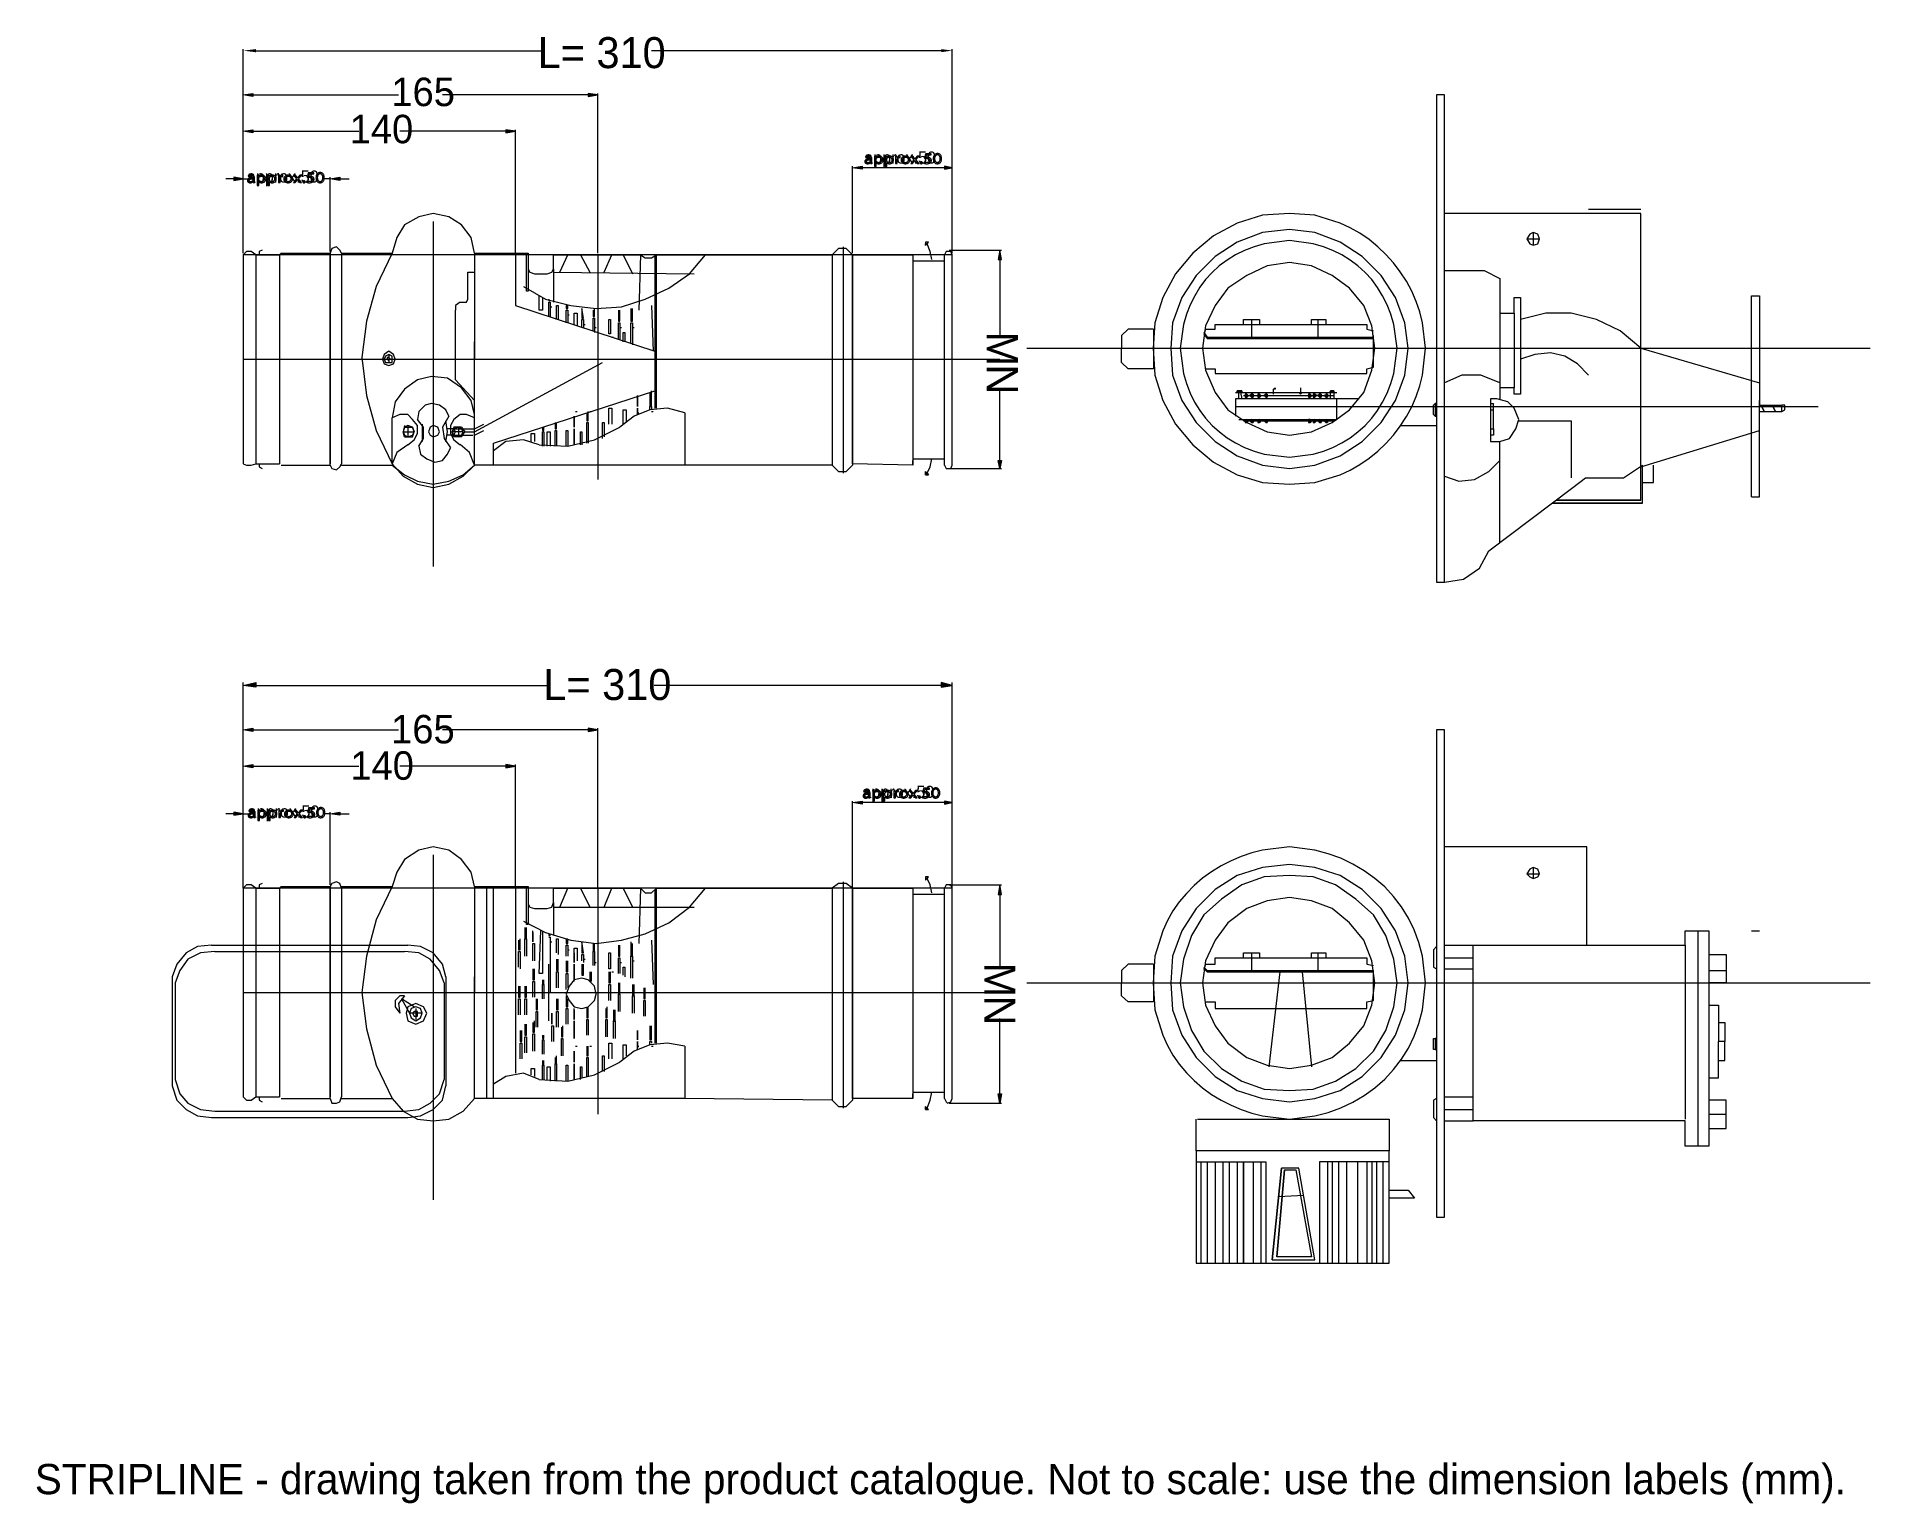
# Model space of a CAD drawing. Extents: x 0 to 243, y -13 to 181.
import ezdxf

# ---------------------------------------------------------------- set-up
doc = ezdxf.new("R2010")
doc.units = 0
for name, color, linetype in [('FILL', 8, 'Continuous'), ('GEOMETRY', 7, 'Continuous'), ('NOTE', 1, 'Continuous'), ('TEXT', 7, 'Continuous')]:
    doc.layers.add(name, color=color, linetype=linetype)

msp = doc.modelspace()

# ---------------------------------------------------------------- texts
at = {"layer": 'NOTE'}
msp.add_text('STRIPLINE - drawing taken from the product catalogue. Not to scale: use the dimension labels (mm).', height=4, dxfattribs=at).set_placement((0, -12))
at = {"layer": 'TEXT'}
for s, height, p in [('L= 310', 4.098, (66.45, 176.49)), ('165', 3.766, (47.11, 171.47)), ('140', 3.766, (41.6, 166.56)), ('approx.50', 1.597, (109.59, 163.88)), ('approx.50', 1.597, (28.01, 161.37)), ('L= 310', 4.098, (67.2, 92.97)), ('165', 3.766, (47.08, 87.24)), ('140', 3.766, (41.69, 82.43)), ('approx.50', 1.597, (109.36, 80.04)), ('approx.50', 1.597, (28.1, 77.44))]:
    msp.add_text(s, height=height, dxfattribs=at).set_placement(p)
for s, p in [('M', (125.8, 141.68)), ('N', (125.8, 137.33)), ('M', (125.46, 58.26)), ('N', (125.46, 53.92))]:
    msp.add_text(s, height=4.1, rotation=270, dxfattribs=at).set_placement(p)

# ---------------------------------------------------------------- hatches: boundary and pattern name
at = {"layer": 'FILL'}
for points in [[(27.54, 178.8), (29.21, 178.59), (29.21, 179.01)], [(119.78, 178.6), (121.24, 178.81), (119.78, 179.01)], [(27.54, 172.95), (28.8, 172.74), (28.8, 173.16)], [(73.14, 172.74), (74.39, 172.95), (73.14, 173.16)], [(27.54, 168.14), (28.8, 167.93), (28.8, 168.35)], [(62.26, 167.93), (63.52, 168.14), (62.26, 168.35)], [(108.07, 163.33), (109.32, 163.12), (109.32, 163.54)], [(120.2, 163.12), (121.24, 163.33), (120.2, 163.54)], [(26.29, 161.65), (27.54, 161.86), (26.29, 162.07)], [(39.04, 161.86), (40.3, 161.65), (40.3, 162.07)], [(117.69, 153.29), (117.69, 153.08), (117.9, 153.29)], [(127.31, 151.2), (127.73, 151.2), (127.52, 152.45)], [(159.94, 133.42), (160.14, 133.42)], [(159.94, 133.42), (160.14, 133.42)], [(159.94, 133.42), (160.14, 133.42)], [(159.94, 133.21), (160.35, 133.21), (159.94, 133.42)], [(159.94, 133.42), (160.35, 133.21), (160.14, 133.42)], [(160.56, 133.21), (160.98, 133.21), (160.77, 133.42)], [(160.77, 133.42), (160.98, 133.42)], [(160.77, 133.42), (160.98, 133.42)], [(160.77, 133.42), (160.98, 133.21), (160.98, 133.42)], [(161.61, 133.42), (161.82, 133.42)], [(161.61, 133.21), (162.03, 133.21), (161.61, 133.42)], [(161.61, 133.42), (162.03, 133.21), (161.82, 133.42)], [(162.45, 133.21), (162.87, 133.21), (162.66, 133.42)], [(162.66, 133.42), (162.86, 133.42)], [(162.66, 133.42), (162.86, 133.21), (162.86, 133.42)], [(168.3, 133.42), (168.51, 133.42)], [(168.3, 133.42), (168.51, 133.42)], [(168.3, 133.42), (168.51, 133.42)], [(168.3, 133.21), (168.72, 133.21), (168.3, 133.42)], [(168.3, 133.42), (168.72, 133.21), (168.51, 133.42)], [(168.93, 133.42), (169.14, 133.42)], [(168.93, 133.21), (169.35, 133.21), (168.93, 133.42)], [(168.93, 133.42), (169.35, 133.21), (169.14, 133.42)], [(169.56, 133.21), (169.98, 133.21), (169.77, 133.42)], [(169.77, 133.42), (169.98, 133.42)], [(169.77, 133.42), (169.98, 133.42)], [(169.77, 133.42), (169.98, 133.21), (169.98, 133.42)], [(170.6, 133.42), (170.81, 133.42)], [(170.6, 133.21), (170.81, 133.21), (170.6, 133.42)], [(170.6, 133.42), (170.81, 133.21), (170.81, 133.42)], [(159.94, 133.21), (160.14, 133.21)], [(159.94, 133.21), (160.35, 133.21)], [(159.94, 133.21), (160.35, 133.21)], [(159.94, 133.21), (160.35, 133.21)], [(159.94, 133.21), (160.35, 133.21)], [(159.94, 133), (160.14, 133), (159.94, 133.21)], [(159.94, 133.21), (160.14, 133), (160.35, 133.21)], [(159.94, 133), (160.14, 133)], [(159.94, 133), (160.14, 133)], [(159.94, 133), (160.14, 133)], [(159.94, 133), (160.14, 133)], [(159.94, 133), (160.14, 133)], [(160.14, 133.21), (160.35, 133.21)], [(160.56, 133.21), (160.98, 133.21)], [(160.56, 133.21), (160.98, 133.21)], [(160.56, 133.21), (160.98, 133.21)], [(160.56, 133.21), (160.98, 133.21)], [(160.56, 133.21), (160.98, 133.21)], [(160.56, 133.21), (160.98, 133.21)], [(160.56, 133.21), (160.98, 133.21)], [(160.56, 133.21), (160.98, 133.21)], [(160.77, 133), (160.98, 133), (160.56, 133.21)], [(160.56, 133.21), (160.98, 133), (160.98, 133.21)], [(160.77, 133), (160.98, 133)], [(160.77, 133), (160.98, 133)], [(160.77, 133), (160.98, 133)], [(161.61, 133.21), (162.03, 133.21)], [(161.61, 133.21), (162.03, 133.21)], [(161.61, 133.21), (162.03, 133.21)], [(161.61, 133.21), (162.03, 133.21)], [(161.61, 133.21), (162.03, 133.21)], [(161.61, 133.21), (162.03, 133.21)], [(161.61, 133.21), (162.03, 133.21)], [(161.61, 133.21), (162.03, 133.21)], [(161.61, 133), (161.82, 133), (161.61, 133.21)], [(161.61, 133.21), (161.82, 133), (162.03, 133.21)], [(161.61, 133), (161.82, 133)], [(161.61, 133), (161.82, 133)], [(161.61, 133), (161.82, 133)], [(161.61, 133), (161.82, 133)], [(161.61, 133), (161.82, 133)], [(162.45, 133.21), (162.87, 133.21)], [(162.45, 133.21), (162.87, 133.21)], [(162.45, 133.21), (162.87, 133.21)], [(162.45, 133.21), (162.87, 133.21)], [(162.45, 133.21), (162.87, 133.21)], [(162.45, 133.21), (162.87, 133.21)], [(162.45, 133.21), (162.87, 133.21)], [(162.45, 133.21), (162.87, 133.21)], [(162.66, 133), (162.86, 133), (162.45, 133.21)], [(162.45, 133.21), (162.87, 133), (162.87, 133.21)], [(162.66, 133), (162.86, 133)], [(162.66, 133), (162.86, 133)], [(162.66, 133), (162.86, 133)], [(168.3, 133.21), (168.72, 133.21)], [(168.3, 133.21), (168.72, 133.21)], [(168.3, 133.21), (168.72, 133.21)], [(168.3, 133.21), (168.72, 133.21)], [(168.3, 133.21), (168.72, 133.21)], [(168.3, 133.21), (168.72, 133.21)], [(168.3, 133.21), (168.72, 133.21)], [(168.3, 133.21), (168.72, 133.21)], [(168.3, 133), (168.51, 133), (168.3, 133.21)], [(168.3, 133.21), (168.51, 133), (168.72, 133.21)], [(168.3, 133), (168.51, 133)], [(168.3, 133), (168.51, 133)], [(168.3, 133), (168.51, 133)], [(168.3, 133), (168.51, 133)], [(168.3, 133), (168.51, 133)], [(168.93, 133.21), (169.35, 133.21)], [(168.93, 133.21), (169.35, 133.21)], [(168.93, 133.21), (169.35, 133.21)], [(168.93, 133.21), (169.35, 133.21)], [(168.93, 133.21), (169.35, 133.21)], [(168.93, 133.21), (169.35, 133.21)], [(168.93, 133.21), (169.35, 133.21)], [(168.93, 133.21), (169.35, 133.21)], [(168.93, 133), (169.14, 133), (168.93, 133.21)], [(168.93, 133.21), (169.14, 133), (169.35, 133.21)], [(168.93, 133), (169.14, 133)], [(168.93, 133), (169.14, 133)], [(168.93, 133), (169.14, 133)], [(168.93, 133), (169.14, 133)], [(168.93, 133), (169.14, 133)], [(169.56, 133.21), (169.98, 133.21)], [(169.56, 133.21), (169.98, 133.21)], [(169.56, 133.21), (169.98, 133.21)], [(169.56, 133.21), (169.98, 133.21)], [(169.56, 133.21), (169.98, 133.21)], [(169.56, 133.21), (169.98, 133.21)], [(169.56, 133.21), (169.98, 133.21)], [(169.56, 133.21), (169.98, 133.21)], [(169.77, 133), (169.98, 133), (169.56, 133.21)], [(169.56, 133.21), (169.98, 133), (169.98, 133.21)], [(169.77, 133), (169.98, 133)], [(169.77, 133), (169.98, 133)], [(169.77, 133), (169.98, 133)], [(169.77, 133), (169.98, 133)], [(169.77, 133), (169.98, 133)], [(170.39, 133.21), (170.81, 133.21)], [(170.39, 133.21), (170.81, 133.21)], [(170.39, 133.21), (170.6, 133.21), (170.81, 133.21)], [(170.6, 133), (170.81, 133), (170.39, 133.21)], [(170.39, 133.21), (170.81, 133), (170.81, 133.21)], [(170.6, 133.21), (170.81, 133.21)], [(170.6, 133.21), (170.81, 133.21)], [(170.6, 133.21), (170.81, 133.21)], [(170.6, 133), (170.81, 133)], [(170.6, 133), (170.81, 133)], [(170.6, 133), (170.81, 133)], [(159.94, 129.86), (160.14, 129.86), (160.14, 130.07)], [(159.94, 129.86), (160.14, 129.86)], [(159.94, 129.86), (160.14, 129.86)], [(159.94, 129.86), (160.14, 129.86)], [(159.94, 129.86), (160.35, 129.86)], [(159.94, 129.86), (160.35, 129.86)], [(159.94, 129.86), (160.35, 129.86)], [(159.94, 129.86), (160.35, 129.86)], [(159.94, 129.86), (160.35, 129.86)], [(159.94, 129.86), (160.35, 129.86)], [(159.94, 129.65), (160.14, 129.65), (159.94, 129.86)], [(159.94, 129.86), (160.14, 129.65), (160.35, 129.86)], [(159.94, 129.65), (160.14, 129.65)], [(159.94, 129.65), (160.14, 129.65)], [(159.94, 129.65), (160.14, 129.65)], [(159.94, 129.65), (160.14, 129.65)], [(159.94, 129.65), (160.14, 129.65)], [(160.14, 129.86), (160.35, 129.86)], [(160.56, 129.86), (160.77, 129.86), (160.98, 129.86)], [(160.56, 129.86), (160.98, 129.86)], [(160.56, 129.86), (160.98, 129.86)], [(160.56, 129.86), (160.98, 129.86)], [(160.56, 129.86), (160.98, 129.86)], [(160.56, 129.86), (160.98, 129.86)], [(160.56, 129.86), (160.98, 129.86)], [(160.56, 129.86), (160.98, 129.86)], [(160.56, 129.86), (160.98, 129.86)], [(160.77, 129.65), (160.98, 129.65), (160.56, 129.86)], [(160.56, 129.86), (160.98, 129.65), (160.98, 129.86)], [(160.77, 129.86), (160.98, 129.86), (160.77, 130.07)], [(160.98, 129.86), (160.77, 130.07)], [(160.77, 129.86), (160.98, 129.86)], [(160.77, 129.65), (160.98, 129.65)], [(160.77, 129.65), (160.98, 129.65)], [(160.77, 129.65), (160.98, 129.65)], [(161.61, 129.86), (161.82, 129.86), (161.82, 130.07)], [(161.61, 129.86), (162.03, 129.86)], [(161.61, 129.86), (162.03, 129.86)], [(161.61, 129.86), (162.03, 129.86)], [(161.61, 129.86), (162.03, 129.86)], [(161.61, 129.86), (162.03, 129.86)], [(161.61, 129.86), (162.03, 129.86)], [(161.61, 129.86), (162.03, 129.86)], [(161.61, 129.86), (162.03, 129.86)], [(161.61, 129.86), (162.03, 129.86)], [(161.61, 129.86), (162.03, 129.86)], [(161.61, 129.65), (161.82, 129.65), (161.61, 129.86)], [(161.61, 129.86), (161.82, 129.65), (162.03, 129.86)], [(161.61, 129.65), (161.82, 129.65)], [(161.61, 129.65), (161.82, 129.65)], [(161.61, 129.65), (161.82, 129.65)], [(161.61, 129.65), (161.82, 129.65)], [(161.61, 129.65), (161.82, 129.65)], [(162.45, 129.86), (162.66, 129.86), (162.87, 129.86)], [(162.45, 129.86), (162.87, 129.86)], [(162.45, 129.86), (162.87, 129.86)], [(162.45, 129.86), (162.87, 129.86)], [(162.45, 129.86), (162.87, 129.86)], [(162.45, 129.86), (162.87, 129.86)], [(162.45, 129.86), (162.87, 129.86)], [(162.45, 129.86), (162.87, 129.86)], [(162.45, 129.86), (162.87, 129.86)], [(162.66, 129.65), (162.86, 129.65), (162.45, 129.86)], [(162.45, 129.86), (162.87, 129.65), (162.87, 129.86)], [(162.66, 129.86), (162.86, 129.86), (162.66, 130.07)], [(162.66, 129.86), (162.86, 129.86)], [(162.66, 129.65), (162.86, 129.65)], [(162.66, 129.65), (162.86, 129.65)], [(162.66, 129.65), (162.86, 129.65)], [(168.3, 130.07), (168.51, 130.07)], [(168.3, 129.86), (168.51, 129.86), (168.3, 130.07)], [(168.3, 130.07), (168.51, 129.86), (168.51, 130.07)], [(168.3, 129.86), (168.72, 129.86)], [(168.3, 129.86), (168.72, 129.86)], [(168.3, 129.86), (168.72, 129.86)], [(168.3, 129.86), (168.72, 129.86)], [(168.3, 129.86), (168.72, 129.86)], [(168.3, 129.86), (168.72, 129.86)], [(168.3, 129.86), (168.72, 129.86)], [(168.3, 129.86), (168.72, 129.86)], [(168.3, 129.86), (168.72, 129.86)], [(168.3, 129.86), (168.72, 129.86)], [(168.3, 129.65), (168.51, 129.65), (168.3, 129.86)], [(168.3, 129.86), (168.51, 129.65), (168.72, 129.86)], [(168.3, 129.65), (168.51, 129.65)], [(168.3, 129.65), (168.51, 129.65)], [(168.3, 129.65), (168.51, 129.65)], [(168.3, 129.65), (168.51, 129.65)], [(168.3, 129.65), (168.51, 129.65)], [(168.93, 129.86), (169.14, 129.86), (169.14, 130.07)], [(168.93, 129.86), (169.35, 129.86)], [(168.93, 129.86), (169.35, 129.86)], [(168.93, 129.86), (169.35, 129.86)], [(168.93, 129.86), (169.35, 129.86)], [(168.93, 129.86), (169.35, 129.86)], [(168.93, 129.86), (169.35, 129.86)], [(168.93, 129.86), (169.35, 129.86)], [(168.93, 129.86), (169.35, 129.86)], [(168.93, 129.86), (169.35, 129.86)], [(168.93, 129.86), (169.35, 129.86)], [(168.93, 129.65), (169.14, 129.65), (168.93, 129.86)], [(168.93, 129.86), (169.14, 129.65), (169.35, 129.86)], [(168.93, 129.65), (169.14, 129.65)], [(168.93, 129.65), (169.14, 129.65)], [(168.93, 129.65), (169.14, 129.65)], [(168.93, 129.65), (169.14, 129.65)], [(168.93, 129.65), (169.14, 129.65)], [(169.14, 129.86), (169.14, 130.07)], [(169.56, 129.86), (169.77, 129.86), (169.98, 129.86)], [(169.56, 129.86), (169.98, 129.86)], [(169.56, 129.86), (169.98, 129.86)], [(169.56, 129.86), (169.98, 129.86)], [(169.56, 129.86), (169.98, 129.86)], [(169.56, 129.86), (169.98, 129.86)], [(169.56, 129.86), (169.98, 129.86)], [(169.56, 129.86), (169.98, 129.86)], [(169.56, 129.86), (169.98, 129.86)], [(169.77, 129.65), (169.98, 129.65), (169.56, 129.86)], [(169.56, 129.86), (169.98, 129.65), (169.98, 129.86)], [(169.77, 129.86), (169.98, 129.86), (169.77, 130.07)], [(169.98, 129.86), (169.77, 130.07)], [(169.77, 129.86), (169.98, 129.86)], [(169.77, 129.65), (169.98, 129.65)], [(169.77, 129.65), (169.98, 129.65)], [(169.77, 129.65), (169.98, 129.65)], [(169.77, 129.65), (169.98, 129.65)], [(169.77, 129.65), (169.98, 129.65)], [(170.39, 129.86), (170.81, 129.86)], [(170.39, 129.86), (170.81, 129.86)], [(170.39, 129.86), (170.6, 129.86), (170.81, 129.86)], [(170.6, 129.65), (170.81, 129.65), (170.39, 129.86)], [(170.39, 129.86), (170.81, 129.65), (170.81, 129.86)], [(170.6, 129.86), (170.81, 129.86), (170.6, 130.07)], [(170.6, 129.86), (170.81, 129.86)], [(170.6, 129.86), (170.81, 129.86)], [(170.6, 129.86), (170.81, 129.86)], [(170.6, 129.86), (170.81, 129.86)], [(170.6, 129.86), (170.81, 129.86)], [(170.6, 129.65), (170.81, 129.65)], [(170.6, 129.65), (170.81, 129.65)], [(170.6, 129.65), (170.81, 129.65)], [(127.31, 124.63), (127.52, 123.59), (127.73, 124.63)], [(117.69, 122.96), (117.9, 122.96), (117.69, 123.17)], [(117.69, 122.75), (118.11, 122.75), (117.69, 122.96)], [(117.69, 122.96), (118.11, 122.75), (117.9, 122.96)], [(27.54, 94.89), (29.21, 94.68), (29.21, 95.31)], [(119.78, 94.68), (121.24, 94.89), (119.78, 95.3)], [(27.54, 89.03), (28.8, 88.82), (28.8, 89.24)], [(73.14, 88.82), (74.39, 89.03), (73.14, 89.24)], [(27.54, 84.22), (28.8, 84.01), (28.8, 84.43)], [(62.26, 84.01), (63.52, 84.22), (62.26, 84.43)], [(26.29, 77.74), (27.54, 77.95), (26.29, 78.15)], [(39.04, 77.95), (40.3, 77.74), (40.3, 78.15)], [(108.07, 79.41), (109.32, 79.2), (109.32, 79.62)], [(120.2, 79.2), (121.24, 79.41), (120.2, 79.62)], [(117.69, 69.37), (117.9, 69.37)], [(127.31, 67.28), (127.73, 67.28), (127.52, 68.53)], [(117.69, 39.04), (117.9, 39.04), (117.69, 39.25)], [(117.69, 38.83), (118.11, 38.83), (117.69, 39.04)], [(117.69, 39.04), (118.11, 38.83), (117.9, 39.04)], [(127.31, 40.92), (127.52, 39.67), (127.73, 40.92)]]:
    msp.add_hatch(color=7, dxfattribs=at).paths.add_polyline_path(points)

# ---------------------------------------------------------------- linework, layer by layer
at = {"layer": 'GEOMETRY', "lineweight": 13}
for points in [[(27.54, 152.03), (27.54, 179.01)], [(29.21, 178.8), (66.86, 178.8)], [(119.78, 178.8), (81.5, 178.8)], [(121.24, 152.03), (121.24, 179.01)], [(27.54, 152.24), (27.54, 173.16)], [(28.8, 172.95), (48.04, 172.95)], [(73.14, 172.95), (53.89, 172.95)], [(74.39, 152.03), (74.39, 173.16)], [(27.54, 152.03), (27.54, 168.35)], [(28.8, 168.14), (42.81, 168.14)], [(62.26, 168.14), (48.25, 168.14)], [(63.52, 152.03), (63.52, 168.35)], [(108.07, 152.03), (108.07, 163.54)], [(120.2, 163.33), (109.32, 163.33)], [(121.24, 152.45), (121.24, 163.54)], [(26.29, 161.86), (25.24, 161.86)], [(27.54, 152.03), (27.54, 162.07)], [(27.54, 161.86), (28.38, 161.86)], [(39.04, 161.86), (38.21, 161.86)], [(39.04, 152.24), (39.04, 162.07)], [(40.3, 161.86), (41.55, 161.86)], [(205.32, 157.84), (212.22, 157.84)], [(58.08, 152.03), (57.66, 154.12), (56.4, 155.8), (54.73, 156.84), (52.64, 157.26), (50.76, 156.84), (48.87, 155.8), (47.83, 154.12), (47.2, 152.03)], [(52.64, 156.22), (52.64, 110.62)], [(212.23, 123.8), (212.23, 157.26), (186.29, 157.26)], [(40.51, 152.03), (40.3, 152.45), (39.88, 152.87), (39.25, 152.66), (39.04, 152.03)], [(108.07, 151.82), (107.23, 152.66), (106.18, 152.66), (105.35, 151.82)], [(106.81, 152.87), (106.81, 122.96)], [(118.52, 151.2), (118.31, 152.24), (117.9, 153.29)], [(197.17, 153.91), (198.84, 153.91)], [(198, 154.75), (198, 153.08)], [(29.21, 151.82), (28.59, 152.24), (27.96, 152.24), (27.54, 151.82)], [(27.54, 151.82), (27.54, 124.21)], [(121.24, 151.82), (27.54, 151.82)], [(29.21, 151.82), (29.21, 124.21)], [(29.21, 151.82), (32.35, 151.82)], [(30.05, 152.45), (29.63, 152.24), (29.63, 151.82)], [(32.35, 151.82), (32.56, 152.03), (39.04, 152.03)], [(32.35, 151.82), (32.35, 124.21)], [(39.04, 152.03), (39.04, 124.21)], [(39.04, 124.01), (39.04, 151.82)], [(40.51, 152.03), (40.51, 124.21)], [(40.51, 152.03), (47.2, 152.03)], [(47.2, 152.03), (45.11, 147.64), (43.85, 143.04), (43.23, 138.23), (43.85, 133.21), (45.11, 128.61), (47.2, 124.21)], [(58.08, 152.03), (58.08, 138.02)], [(58.08, 152.03), (65.19, 152.03), (65.19, 149.94)], [(63.52, 152.03), (63.52, 145.13), (81.92, 139.06)], [(64.56, 147.64), (67.49, 145.97), (70.84, 145.13), (74.18, 144.71), (77.53, 144.92), (80.67, 145.97), (83.8, 147.43), (86.52, 149.31), (88.61, 151.82)], [(65.19, 149.94), (65.19, 147.01), (64.98, 147.01), (64.98, 152.03)], [(68.54, 149.94), (68.54, 151.82), (80.04, 151.82), (79.83, 144.5)], [(69.37, 149.52), (70.42, 151.82)], [(72.09, 151.82), (73.35, 149.52)], [(72.72, 151.82), (74.18, 151.82)], [(74.39, 151.82), (74.39, 122.12)], [(75.23, 149.52), (76.27, 151.82)], [(77.74, 151.82), (78.99, 149.31)], [(80.04, 151.82), (80.67, 151.41), (81.5, 151.41), (82.13, 151.82), (88.61, 151.82)], [(81.92, 151.82), (81.92, 131.54)], [(82.13, 131.54), (82.13, 151.82)], [(88.61, 151.82), (105.35, 151.82), (105.35, 124.01), (85.89, 124.01)], [(108.07, 124.21), (108.07, 151.82), (108.07, 124.01)], [(108.07, 151.82), (116.01, 151.82), (116.01, 124.01), (108.07, 124.21)], [(120.2, 150.99), (116.01, 150.99)], [(121.24, 151.82), (121.03, 152.24), (120.41, 152.24), (120.2, 151.82)], [(120.2, 124.01), (120.2, 151.82)], [(120.82, 152.45), (127.72, 152.45)], [(121.24, 124.01), (121.24, 151.82)], [(127.52, 151.2), (127.52, 140.95)], [(56.2, 145.55), (57.03, 145.55), (57.24, 145.97), (57.24, 149.52), (58.08, 149.52)], [(65.19, 149.94), (65.4, 149.52), (66.03, 149.31)], [(66.03, 149.31), (67.7, 149.31)], [(67.7, 149.31), (68.33, 149.52), (68.54, 149.94), (68.54, 145.55)], [(68.54, 149.52), (87.15, 149.31)], [(186.29, 149.73), (191.52, 149.73), (193.61, 148.69)], [(193.61, 148.69), (193.61, 132.79)], [(56.2, 145.55), (55.57, 145.13), (55.57, 144.5)], [(67.07, 146.18), (67.07, 144.5), (66.65, 144.5), (66.65, 146.39)], [(67.91, 145.97), (67.91, 145.76), (68.12, 145.76)], [(67.91, 145.55), (68.12, 145.55), (68.12, 143.67)], [(67.91, 143.67), (67.91, 145.55)], [(195.49, 144.09), (195.49, 146.18), (196.33, 146.18), (196.33, 133.42), (195.49, 133.42), (195.49, 134.25)], [(226.87, 131.75), (226.87, 146.39), (227.91, 146.39)], [(227.91, 146.39), (227.91, 131.74)], [(58.08, 132.58), (55.57, 135.3), (55.57, 144.5)], [(68.12, 144.92), (68.33, 144.92)], [(68.95, 145.13), (69.16, 145.13), (69.16, 143.25)], [(68.95, 143.25), (68.95, 145.13)], [(70.21, 145.13), (70.21, 144.71), (70.42, 144.71), (70.42, 145.13)], [(70.21, 145.13), (70.42, 145.13)], [(70.21, 144.5), (70.42, 144.5), (70.42, 142.83)], [(70.21, 142.83), (70.21, 144.5)], [(70.42, 143.88), (70.63, 143.88)], [(71.25, 144.09), (71.67, 144.09), (71.67, 142.41)], [(71.25, 142.62), (71.25, 144.09)], [(72.3, 143.25), (72.51, 143.25), (72.51, 142.2)], [(72.3, 142.2), (72.3, 143.25)], [(73.76, 144.5), (73.76, 143.67), (73.97, 143.67), (73.97, 144.71)], [(73.76, 143.46), (73.97, 143.46), (73.97, 141.57)], [(73.76, 141.78), (73.76, 143.46)], [(77.11, 144.5), (77.11, 143.04), (77.32, 143.04), (77.32, 144.5)], [(78.78, 144.71), (78.78, 143.04), (78.99, 143.04), (78.99, 144.71)], [(81.5, 145.13), (81.71, 139.06)], [(159.73, 142.62), (159.73, 143.25), (161.82, 143.25), (161.82, 142.62)], [(160.77, 143.25), (160.77, 140.74)], [(168.72, 142.62), (168.72, 143.25), (170.6, 143.25), (170.6, 142.62)], [(169.56, 143.25), (169.56, 140.74)], [(193.61, 144.09), (195.49, 144.09), (195.49, 134.25), (193.61, 134.25)], [(212.23, 139.48), (209.51, 141.78), (206.37, 143.25), (203.02, 144.09), (199.68, 144.09), (196.33, 143.25)], [(72.51, 142.62), (72.72, 142.62)], [(73.97, 142.2), (74.18, 142.2)], [(76.27, 140.95), (76.48, 140.95)], [(77.11, 142.83), (77.32, 142.83), (77.32, 140.53)], [(77.11, 140.74), (77.11, 142.83)], [(77.32, 142.2), (77.53, 142.2)], [(77.74, 141.57), (77.95, 141.57), (77.95, 140.32)], [(77.74, 140.32), (77.74, 141.57)], [(78.78, 142.83), (78.99, 142.83), (78.99, 139.9)], [(78.78, 140.11), (78.78, 142.83)], [(78.99, 142.2), (79.2, 142.2)], [(147.81, 141.99), (147.81, 136.76), (144.46, 136.76), (143.62, 137.6), (143.62, 139.48)], [(147.81, 141.99), (144.46, 141.99), (143.62, 141.16), (143.62, 139.48)], [(154.71, 141.99), (154.5, 141.37), (154.92, 140.74), (176.88, 140.74)], [(154.5, 141.57), (154.92, 140.95), (176.88, 140.95)], [(154.71, 141.99), (155.96, 141.99), (155.96, 142.62), (176.04, 142.62), (176.04, 141.99), (176.88, 141.78)], [(154.71, 136.76), (155.96, 136.76), (155.96, 136.14), (176.04, 136.14), (176.04, 136.76), (176.88, 136.97), (176.88, 141.16)], [(46.78, 138.65), (46.78, 137.6)], [(85.89, 124.01), (58.08, 124.01), (58.08, 140.32)], [(131.07, 139.48), (242.55, 139.48)], [(205.32, 135.93), (203.86, 137.39), (202.18, 138.44), (200.3, 138.86), (198.21, 138.65), (196.33, 138.02)], [(212.23, 139.48), (227.91, 134.88)], [(27.54, 138.02), (127.52, 138.02)], [(58.08, 130.7), (57.66, 132.58), (56.4, 134.25), (54.52, 135.51), (52.43, 135.72), (50.55, 135.3), (48.87, 134.05), (47.62, 132.37), (47.2, 130.28)], [(56.82, 128.4), (58.08, 128.4), (75.02, 137.6)], [(193.61, 134.88), (191.1, 135.93), (188.59, 135.93), (186.29, 134.88)], [(60.59, 124.01), (60.59, 126.93), (81.92, 133.84)], [(81.29, 133.63), (81.29, 131.75), (81.5, 131.75), (81.5, 133.84)], [(127.52, 124.63), (127.52, 134.25)], [(158.68, 133.63), (172.07, 133.63)], [(158.89, 133.63), (158.89, 133.84), (159.52, 133.84), (159.52, 133.63)], [(159.52, 133.84), (158.89, 133.84)], [(158.89, 133.63), (159.52, 133.63), (158.89, 133.63), (159.52, 133.63)], [(159.1, 133.84), (159.31, 133.84)], [(159.1, 132.79), (159.1, 133.63), (159.31, 133.63), (159.52, 132.79)], [(163.7, 133.42), (163.7, 134.05), (163.91, 134.25), (163.91, 134.05), (163.7, 134.05)], [(167.26, 134.25), (167.26, 133.63), (167.47, 133.63), (167.26, 133.42), (167.05, 133.63), (167.26, 133.63)], [(171.23, 133.63), (171.23, 133.84), (171.65, 133.84), (171.65, 133.63)], [(171.65, 133.84), (171.23, 133.84)], [(171.23, 132.79), (171.23, 133.63), (171.65, 133.63), (171.65, 132.79)], [(171.23, 133.63), (171.65, 133.63)], [(171.44, 133.84), (171.65, 133.84)], [(54.73, 130.49), (54.31, 131.33), (53.48, 131.95), (52.43, 132.16), (51.59, 131.95), (50.76, 131.12), (50.55, 130.07)], [(71.46, 131.12), (71.67, 131.12)], [(72.93, 130.91), (72.93, 129.86), (73.14, 129.86), (73.14, 131.12)], [(73.35, 131.12), (73.56, 131.12)], [(75.86, 131.54), (76.27, 131.54), (76.27, 129.44)], [(75.86, 129.44), (75.86, 131.54)], [(85.89, 130.91), (83.59, 131.54), (81.29, 131.33), (79.2, 130.49), (77.32, 129.03)], [(77.74, 131.33), (78.16, 131.33), (78.16, 129.65)], [(77.74, 129.44), (77.74, 131.33)], [(79.62, 130.91), (79.83, 130.91)], [(81.29, 131.75), (81.5, 131.75), (81.5, 131.33)], [(81.29, 131.33), (81.29, 131.75)], [(81.5, 131.12), (81.71, 131.12)], [(85.89, 130.91), (85.89, 124.01)], [(175, 132.79), (158.68, 132.79), (158.68, 130.49)], [(158.68, 131.75), (235.65, 131.75)], [(159.1, 130.07), (172.07, 130.07), (172.07, 132.79)], [(159.73, 133.21), (171.65, 133.21)], [(185.24, 132.16), (185.04, 132.16), (185.04, 130.49), (185.24, 130.49)], [(192.36, 132.16), (192.77, 132.16)], [(192.36, 131.33), (192.77, 131.33)], [(192.77, 128.82), (192.77, 132.16)], [(226.87, 119.82), (227.91, 119.82), (227.91, 132.58)], [(226.87, 119.82), (226.87, 132.58)], [(227.91, 131.95), (230.84, 131.95)], [(227.91, 131.12), (230.84, 131.12), (230.84, 131.95)], [(230.84, 131.12), (231.26, 131.33), (231.26, 131.95), (230.84, 131.95)], [(49.29, 126.72), (50.13, 127.35), (50.55, 128.19), (50.55, 129.24), (49.92, 130.07), (49.29, 130.7), (48.25, 130.7), (47.2, 130.28)], [(47.2, 124.21), (47.2, 130.28)], [(48.87, 129.24), (48.66, 128.4)], [(48.87, 129.03), (49.92, 129.03), (50.13, 128.4)], [(49.29, 129.24), (49.29, 127.77)], [(50.76, 126.52), (51.38, 127.56), (51.38, 129.03), (50.55, 130.07)], [(51.17, 129.44), (51.17, 127.14)], [(54.73, 130.49), (53.89, 129.03), (54.1, 127.56), (54.94, 126.31)], [(54.31, 127.14), (54.52, 128.4), (54.31, 129.86)], [(55.36, 127.98), (55.57, 128.4), (55.36, 128.82), (54.52, 128.82)], [(58.08, 130.28), (57.03, 130.7), (56.19, 130.7), (55.36, 130.07), (54.94, 129.24), (54.94, 128.19), (55.36, 127.35), (56.19, 126.72)], [(56.4, 129.03), (55.36, 129.03), (55.15, 128.4)], [(55.36, 128.82), (58.08, 128.82), (59.33, 129.44)], [(55.98, 129.03), (55.98, 127.77)], [(56.4, 129.03), (56.82, 128.4)], [(58.08, 124.01), (58.08, 130.28)], [(58.08, 127.98), (59.33, 128.61)], [(66.65, 126.72), (70.42, 126.52), (73.97, 127.35), (77.32, 129.03)], [(67.07, 129.03), (67.07, 128.61), (67.28, 128.61), (67.28, 129.03)], [(68.74, 129.65), (68.74, 128.82), (68.95, 128.82), (68.95, 129.65)], [(68.74, 128.61), (68.95, 128.61), (68.95, 126.52)], [(68.74, 126.52), (68.74, 128.61)], [(70.21, 128.61), (70.42, 128.61), (70.42, 126.52)], [(70.21, 126.52), (70.21, 128.61)], [(72.93, 129.65), (73.14, 129.65), (73.14, 126.93)], [(72.93, 126.93), (72.93, 129.65)], [(75.02, 129.65), (75.23, 129.65), (75.23, 127.77)], [(75.02, 127.56), (75.02, 129.65)], [(159.73, 129.86), (171.65, 129.86)], [(180.43, 129.24), (185.24, 129.24)], [(192.36, 128.82), (192.77, 128.82), (192.77, 127.98)], [(196.12, 129.86), (203.02, 129.86), (203.02, 122.33)], [(212.23, 123.8), (227.91, 128.61)], [(49.29, 126.72), (47.83, 125.68), (47.2, 124.21)], [(48.66, 128.4), (50.13, 128.4)], [(48.87, 127.77), (48.66, 128.4)], [(48.87, 127.77), (49.92, 127.77), (50.13, 128.4)], [(50.76, 126.52), (50.97, 125.47), (51.8, 124.84), (52.85, 124.42), (53.89, 124.63), (54.52, 125.47), (54.94, 126.31)], [(55.36, 127.98), (54.52, 127.98)], [(56.61, 128.4), (55.15, 128.4)], [(56.4, 127.77), (55.36, 127.77), (55.15, 128.4)], [(55.36, 127.98), (57.87, 127.98)], [(58.08, 124.01), (57.45, 125.68), (56.19, 126.73)], [(56.4, 127.77), (56.82, 128.4)], [(66.65, 126.72), (64.56, 127.35), (62.26, 127.14), (60.59, 125.89)], [(65.61, 128.19), (66.02, 128.19), (66.02, 127.14)], [(65.61, 127.14), (65.61, 128.19)], [(67.07, 128.4), (67.28, 128.4), (67.28, 126.52)], [(67.07, 126.52), (67.07, 128.4)], [(67.7, 128.4), (68.12, 128.4), (68.12, 126.52)], [(67.7, 126.52), (67.7, 128.4)], [(72.09, 128.4), (72.3, 128.4), (72.3, 126.72)], [(72.09, 126.72), (72.09, 128.4)], [(192.77, 127.98), (192.36, 127.98)], [(193.61, 113.76), (193.61, 127.14)], [(27.54, 124.21), (27.96, 124.01), (28.59, 124.01), (29.21, 124.21), (32.35, 124.21)], [(29.63, 124.21), (29.63, 123.8), (30.05, 123.59)], [(32.56, 124.01), (39.04, 124.01), (39.25, 123.59), (39.88, 123.38), (40.3, 123.8), (40.51, 124.21)], [(40.51, 124.01), (47.2, 124.01)], [(47.2, 124.21), (48.66, 122.54), (50.55, 121.5), (52.64, 121.08), (54.73, 121.5), (56.61, 122.54), (58.08, 124.01)], [(47.2, 124.01), (48.87, 122.75), (50.55, 121.92), (52.64, 121.5), (54.73, 121.92), (56.61, 122.75), (58.08, 124.01)], [(105.35, 124.01), (106.18, 123.17), (107.23, 123.17), (108.07, 124.01)], [(116.01, 124.84), (120.2, 124.84)], [(116.01, 124.01), (116.01, 124.63)], [(117.9, 122.96), (118.31, 123.8), (118.52, 124.84)], [(120.2, 124.01), (120.41, 123.59), (121.03, 123.59), (121.24, 124.01)], [(120.82, 123.59), (127.72, 123.59)], [(186.29, 122.54), (188.17, 121.91), (190.26, 122.12), (192.15, 123.17), (193.61, 124.63)], [(186.29, 108.53), (188.8, 108.95), (190.89, 110.41), (192.15, 112.71), (203.23, 121.08), (204.9, 122.33), (209.92, 122.33), (212.43, 124.01)], [(212.23, 119.4), (212.23, 123.8)], [(212.43, 118.99), (212.43, 124.01)], [(212.43, 121.71), (213.9, 121.71), (213.9, 124.01)], [(121.24, 68.11), (27.54, 68.11), (27.54, 95.3)], [(29.21, 94.89), (67.73, 94.89)], [(119.78, 94.89), (81.86, 94.89)], [(121.24, 68.11), (121.24, 95.3)], [(27.54, 68.32), (27.54, 89.24)], [(28.8, 89.03), (48.04, 89.03)], [(73.14, 89.03), (53.89, 89.03)], [(74.39, 68.11), (74.39, 89.24)], [(27.54, 68.11), (27.54, 84.43)], [(28.8, 84.22), (42.81, 84.22)], [(62.26, 84.22), (48.25, 84.22)], [(63.52, 68.11), (63.52, 84.43)], [(26.29, 77.95), (25.24, 77.95)], [(27.54, 68.11), (27.54, 78.15)], [(27.54, 77.95), (28.38, 77.95)], [(39.04, 77.95), (38.21, 77.95)], [(39.04, 68.53), (39.04, 78.15)], [(40.3, 77.95), (41.55, 77.95)], [(108.07, 68.11), (108.07, 79.62)], [(120.2, 79.41), (109.32, 79.41)], [(121.24, 68.74), (121.24, 79.62)], [(58.08, 68.32), (57.66, 70.21), (56.4, 71.88), (54.73, 73.14), (52.64, 73.55), (50.76, 73.14), (48.87, 71.88), (47.83, 70.21), (47.2, 68.32)], [(205.11, 60.59), (205.11, 73.55), (186.29, 73.55)], [(52.64, 72.51), (52.64, 26.91)], [(198, 70.83), (198, 69.37)], [(29.21, 68.11), (28.59, 68.53), (27.96, 68.53), (27.54, 68.11)], [(27.54, 68.11), (27.54, 40.51)], [(29.21, 68.11), (29.21, 40.51)], [(29.21, 68.11), (32.35, 68.11)], [(30.05, 68.74), (29.63, 68.53), (29.63, 68.11)], [(32.35, 68.11), (32.56, 68.32), (39.04, 68.32)], [(32.35, 68.11), (32.35, 40.51)], [(40.51, 68.11), (40.3, 68.74), (39.88, 68.95), (39.25, 68.74), (39.04, 68.32)], [(39.04, 68.32), (39.04, 40.51)], [(39.04, 40.3), (39.04, 68.11)], [(40.51, 68.32), (40.51, 40.51)], [(40.51, 68.32), (47.2, 68.32)], [(47.2, 68.32), (45.11, 63.93), (43.85, 59.12), (43.23, 54.31), (43.85, 49.5), (45.11, 44.69), (47.2, 40.3)], [(58.08, 68.32), (58.08, 54.31)], [(58.08, 68.32), (65.19, 68.32), (65.19, 66.02)], [(59.75, 40.3), (59.75, 68.11)], [(60.59, 40.3), (60.59, 68.11)], [(63.52, 68.32), (63.52, 43.64)], [(64.56, 63.72), (67.49, 62.26), (70.84, 61.21), (74.18, 60.79), (77.53, 61.21), (80.67, 62.05), (83.8, 63.51), (86.52, 65.6), (88.61, 68.11)], [(65.19, 66.02), (65.19, 63.3), (64.98, 63.3), (64.98, 68.32)], [(68.54, 66.23), (68.54, 68.11), (80.04, 68.11), (79.83, 60.79)], [(69.37, 65.6), (70.42, 68.11)], [(72.09, 68.11), (73.35, 65.6)], [(72.72, 68.11), (74.18, 68.11)], [(74.39, 68.11), (74.39, 38.21)], [(75.23, 65.6), (76.27, 68.11)], [(77.74, 68.11), (78.99, 65.6)], [(80.04, 68.11), (80.67, 67.49), (81.5, 67.49), (82.13, 68.11), (88.61, 68.11)], [(81.92, 67.91), (81.92, 47.62)], [(82.13, 47.62), (82.13, 68.11)], [(88.61, 68.11), (105.35, 68.11), (105.35, 40.09), (85.89, 40.3)], [(108.07, 68.11), (107.23, 68.74), (106.18, 68.74), (105.35, 68.11)], [(106.81, 68.95), (106.81, 39.04)], [(108.07, 40.3), (108.07, 68.11), (108.07, 40.09)], [(108.07, 68.11), (116.01, 68.11), (116.01, 40.3), (108.07, 40.3)], [(118.52, 67.49), (118.31, 68.53), (117.9, 69.37)], [(121.24, 68.11), (121.03, 68.53), (120.41, 68.53), (120.2, 68.11)], [(120.2, 40.3), (120.2, 68.11)], [(120.82, 68.53), (127.72, 68.53)], [(121.24, 40.3), (121.24, 68.11)], [(197.17, 70), (198.84, 70)], [(65.19, 66.02), (65.4, 65.6), (66.03, 65.4)], [(67.7, 65.4), (68.33, 65.6), (68.54, 66.23), (68.54, 61.84)], [(68.54, 65.6), (87.15, 65.6)], [(120.2, 67.28), (116.01, 67.28)], [(127.52, 67.28), (127.52, 57.74)], [(66.03, 65.4), (67.7, 65.4)], [(23.36, 60.59), (21.48, 60.38), (20.01, 59.54), (18.76, 58.08), (18.13, 56.4)], [(23.36, 60.59), (49.29, 60.59)], [(54.31, 56.4), (53.89, 58.08), (52.64, 59.54), (50.97, 60.38), (49.29, 60.59)], [(63.93, 61.21), (63.93, 59.96), (64.14, 59.96), (64.14, 61.42)], [(64.77, 62.89), (64.77, 61.42), (64.98, 61.42), (64.98, 62.89)], [(64.77, 61.42), (64.98, 61.42), (64.98, 59.12)], [(64.77, 59.12), (64.77, 61.42)], [(65.82, 62.26), (65.82, 61), (65.82, 62.47)], [(65.82, 60.79), (66.03, 60.79), (66.03, 58.49)], [(65.82, 58.49), (65.82, 60.79)], [(67.07, 62.47), (67.07, 56.82), (66.65, 56.82), (66.86, 62.47)], [(67.91, 62.05), (67.91, 61.84), (68.12, 61.84), (68.12, 62.05)], [(67.91, 61.63), (68.12, 61.63), (68.12, 54.31)], [(68.12, 61), (68.33, 61)], [(68.95, 61.42), (69.16, 61.42), (69.16, 59.33)], [(68.95, 59.54), (68.95, 61.42)], [(70.21, 61.42), (70.21, 60.79), (70.42, 60.79), (70.42, 61.21)], [(70.21, 61.42), (70.42, 61.42)], [(70.21, 60.59), (70.42, 60.59), (70.42, 59.12)], [(70.21, 59.12), (70.21, 60.59)], [(73.76, 60.79), (73.76, 59.75), (73.97, 59.75), (73.97, 60.79)], [(77.11, 60.59), (77.11, 59.12), (77.32, 59.12), (77.32, 60.59)], [(78.78, 61), (78.78, 59.12), (78.99, 59.12), (78.99, 60.79)], [(81.5, 61.21), (81.71, 55.36)], [(186.29, 60.59), (190.05, 60.59)], [(218.08, 37.37), (190.05, 37.37), (190.05, 60.59), (218.08, 60.59), (218.08, 37.58)], [(218.08, 60.59), (218.08, 62.47), (221.22, 62.47), (221.22, 34.02), (218.08, 34.02), (218.08, 37.37)], [(219.76, 62.47), (219.76, 34.02)], [(226.87, 62.47), (227.91, 62.47)], [(23.78, 59.75), (21.89, 59.54), (20.22, 58.7), (19.17, 57.24), (18.55, 55.57)], [(23.78, 59.75), (48.87, 59.75)], [(54.1, 55.57), (53.48, 57.24), (52.22, 58.7), (50.76, 59.54), (48.87, 59.75)], [(63.93, 59.75), (64.14, 59.75), (64.14, 57.45)], [(63.93, 57.66), (63.93, 59.75)], [(68.95, 58.7), (68.95, 57.24), (69.16, 57.24), (69.16, 58.7)], [(70.21, 58.49), (70.21, 57.03), (70.42, 57.03), (70.42, 58.49)], [(70.42, 59.96), (70.63, 59.96)], [(71.25, 60.17), (71.67, 60.17), (71.67, 58.49)], [(71.25, 58.7), (71.25, 60.17)], [(71.25, 59.54), (71.25, 58.28), (71.25, 59.75)], [(72.3, 59.33), (72.51, 59.33), (72.51, 58.28)], [(72.3, 58.49), (72.3, 59.33)], [(72.51, 58.7), (72.72, 58.7)], [(73.76, 59.75), (73.97, 59.75), (73.97, 57.87)], [(73.76, 57.87), (73.76, 59.75)], [(73.97, 58.28), (74.18, 58.28)], [(77.11, 58.91), (77.32, 58.91), (77.32, 56.82)], [(77.11, 56.82), (77.11, 58.91)], [(77.32, 58.28), (77.53, 58.28)], [(78.78, 59.12), (78.99, 59.12), (78.99, 56.19)], [(78.78, 56.19), (78.78, 59.12)], [(78.99, 58.49), (79.2, 58.49)], [(154.71, 58.08), (155.96, 58.08), (155.96, 58.91), (176.04, 58.91), (176.04, 58.08), (176.88, 57.87)], [(159.73, 58.91), (159.73, 59.54), (161.82, 59.54), (161.82, 58.91)], [(160.77, 59.54), (160.77, 57.03)], [(168.72, 58.91), (168.72, 59.54), (170.6, 59.54), (170.6, 58.91)], [(169.56, 59.54), (169.56, 57.03)], [(185.24, 60.38), (184.83, 59.96), (184.83, 57.66), (185.24, 57.45)], [(186.29, 58.91), (190.05, 58.91)], [(221.22, 59.33), (223.52, 59.33), (223.52, 55.57), (221.22, 55.57)], [(18.13, 56.4), (18.13, 41.97)], [(54.31, 56.4), (54.31, 41.97)], [(85.89, 40.3), (58.08, 40.3), (58.08, 56.4)], [(65.82, 57.45), (65.82, 55.98), (66.03, 55.98), (66.03, 57.45)], [(65.82, 55.77), (66.03, 55.77), (66.03, 53.68)], [(65.82, 53.68), (65.82, 55.77)], [(67.07, 55.98), (67.07, 55.36), (67.28, 55.36), (67.28, 55.98)], [(67.91, 50.55), (67.91, 58.08)], [(68.95, 57.03), (69.16, 57.03), (69.16, 54.94)], [(68.95, 54.94), (68.95, 57.03)], [(70.21, 56.82), (70.42, 56.82), (70.42, 54.94)], [(70.21, 54.73), (70.21, 56.82)], [(71.25, 58.08), (71.25, 55.98)], [(71.25, 55.77), (71.25, 58.08)], [(72.3, 58.08), (72.3, 56.61), (72.51, 56.61), (72.51, 58.08)], [(73.35, 57.03), (73.35, 55.77)], [(73.56, 55.77), (73.56, 57.03)], [(75.86, 57.03), (75.86, 55.57), (76.07, 55.57), (76.07, 57.03)], [(76.27, 57.03), (76.48, 57.03)], [(77.74, 57.66), (77.95, 57.66), (77.95, 56.4)], [(77.74, 56.61), (77.74, 57.66)], [(147.81, 58.08), (147.81, 53.06), (144.46, 53.06), (143.62, 53.89), (143.62, 55.57)], [(147.81, 58.08), (144.46, 58.08), (143.62, 57.24), (143.62, 55.57)], [(154.71, 58.08), (154.5, 57.45), (154.92, 57.03), (176.88, 57.03)], [(154.5, 57.66), (154.92, 57.24), (176.88, 57.24)], [(154.71, 53.06), (155.96, 53.06), (155.96, 52.22), (176.04, 52.22), (176.04, 53.06), (176.88, 53.26), (176.88, 57.24)], [(164.54, 57.03), (163.07, 44.48)], [(167.47, 57.03), (168.72, 44.48)], [(186.29, 57.45), (190.05, 57.45)], [(221.22, 57.24), (223.52, 57.24)], [(18.55, 55.57), (18.55, 42.81)], [(27.54, 54.31), (127.52, 54.31)], [(48.25, 53.89), (47.62, 53.26), (47.62, 52.43), (48.25, 51.59)], [(48.87, 53.89), (48.04, 52.85), (48.25, 51.59)], [(48.87, 53.89), (48.25, 53.89)], [(50.13, 52.43), (48.46, 53.47), (49.5, 51.59)], [(54.1, 55.57), (54.1, 42.81)], [(63.93, 55.15), (63.93, 53.68), (64.14, 53.68), (64.14, 55.15)], [(63.93, 53.47), (64.14, 53.47), (64.14, 51.38)], [(63.93, 51.38), (63.93, 53.47)], [(64.77, 55.15), (64.77, 53.68), (64.98, 53.68), (64.98, 55.15)], [(64.77, 53.47), (64.98, 53.47), (64.98, 51.38)], [(64.77, 51.38), (64.77, 53.47)], [(66.23, 53.47), (66.23, 52.01), (66.44, 52.01), (66.44, 53.47)], [(67.07, 55.36), (67.28, 55.36), (67.28, 53.47)], [(67.07, 53.47), (67.07, 55.36)], [(68.95, 53.47), (68.95, 52.01), (69.16, 52.01), (69.16, 53.47)], [(70.21, 53.89), (70.21, 52.43), (70.42, 52.43), (70.42, 53.47)], [(75.86, 55.36), (76.07, 55.36), (76.07, 53.26)], [(75.86, 53.26), (75.86, 55.36)], [(77.11, 55.57), (77.11, 54.1), (77.32, 54.1), (77.32, 55.57)], [(77.11, 54.1), (77.32, 54.1), (77.32, 51.8)], [(77.11, 51.8), (77.11, 54.1)], [(78.99, 55.36), (78.99, 53.89), (79.2, 53.89), (79.2, 55.36)], [(78.99, 53.89), (79.2, 53.89), (79.2, 51.59)], [(78.99, 51.59), (78.99, 53.89)], [(80.46, 54.94), (80.46, 53.47), (80.67, 53.47), (80.67, 54.94)], [(131.07, 55.57), (242.55, 55.57)], [(51.17, 51.59), (49.5, 51.59)], [(50.34, 52.22), (50.34, 50.75)], [(66.23, 51.8), (66.44, 51.8), (66.44, 49.71)], [(66.23, 49.71), (66.23, 51.8)], [(68.95, 51.8), (69.16, 51.8), (69.16, 49.71)], [(68.95, 49.71), (68.95, 51.8)], [(70.21, 52.22), (70.42, 52.22), (70.42, 50.13)], [(70.21, 50.13), (70.21, 52.22)], [(71.25, 52.01), (71.25, 50.75), (71.25, 52.22)], [(72.93, 52.43), (72.93, 50.96), (73.14, 50.96), (73.14, 52.43)], [(75.44, 52.22), (75.44, 50.96), (75.65, 50.96), (75.65, 52.43)], [(76.48, 52.01), (76.48, 50.54), (76.69, 50.54), (76.69, 52.01)], [(80.46, 51.17), (80.46, 53.27)], [(80.46, 53.26), (80.67, 53.26), (80.67, 51.17)], [(127.52, 40.92), (127.52, 50.89)], [(221.22, 52.64), (222.47, 52.64), (222.47, 47.83)], [(64.14, 49.29), (64.14, 47.83), (64.35, 47.83), (64.35, 49.29)], [(64.77, 50.13), (64.77, 48.66), (64.98, 48.66), (64.98, 50.13)], [(65.82, 50.34), (65.82, 49.08), (66.03, 49.08), (66.03, 50.55)], [(65.82, 48.87), (66.03, 48.87), (66.03, 46.57)], [(65.82, 46.57), (65.82, 48.87)], [(67.07, 48.66), (67.07, 48.25), (67.28, 48.25), (67.28, 48.66)], [(68.33, 49.92), (68.54, 49.92), (68.54, 47.83)], [(68.33, 47.83), (68.33, 49.92)], [(69.58, 49.71), (69.58, 48.45), (69.79, 48.45), (69.79, 49.92)], [(72.93, 50.76), (73.14, 50.76), (73.14, 48.66)], [(72.93, 48.66), (72.93, 50.76)], [(75.44, 50.76), (75.65, 50.76), (75.65, 48.45)], [(75.44, 48.45), (75.44, 50.76)], [(76.48, 50.55), (76.69, 50.55), (76.69, 48.25)], [(76.48, 48.25), (76.48, 50.55)], [(81.29, 49.92), (81.29, 48.04), (81.5, 48.04), (81.5, 49.92)], [(222.47, 50.34), (223.31, 50.34), (223.31, 47.83)], [(58.08, 40.3), (58.08, 46.57)], [(64.14, 47.62), (64.35, 47.62), (64.35, 45.53)], [(64.14, 45.53), (64.14, 47.62)], [(64.77, 48.45), (64.98, 48.45), (64.98, 46.36)], [(64.77, 46.36), (64.77, 48.45)], [(67.07, 48.04), (67.28, 48.04), (67.28, 46.15)], [(67.07, 46.15), (67.07, 48.04)], [(69.58, 48.25), (69.79, 48.25), (69.79, 45.94)], [(69.58, 45.94), (69.58, 48.25)], [(71.46, 47.2), (71.67, 47.2)], [(72.93, 47.2), (72.93, 45.94), (73.14, 45.94), (73.14, 47.2)], [(73.35, 47.2), (73.56, 47.2)], [(75.86, 47.62), (76.27, 47.62), (76.27, 45.53)], [(75.86, 45.53), (75.86, 47.62)], [(85.89, 47.2), (83.59, 47.62), (81.29, 47.41), (79.2, 46.57), (77.32, 45.11)], [(77.74, 47.41), (78.16, 47.41), (78.16, 45.94)], [(77.74, 45.53), (77.74, 47.41)], [(79.62, 47.83), (79.62, 46.99)], [(79.62, 46.78), (79.62, 47.83)], [(79.62, 47.2), (79.83, 47.2)], [(81.29, 47.83), (81.5, 47.83), (81.5, 47.62)], [(81.29, 47.41), (81.29, 47.83)], [(81.5, 47.2), (81.71, 47.2)], [(85.89, 47.2), (85.89, 40.3)], [(185.24, 48.25), (185.04, 48.25), (185.04, 46.78), (185.24, 46.78)], [(221.22, 43.02), (222.47, 43.02), (222.47, 47.83)], [(222.47, 45.32), (223.31, 45.32), (223.31, 47.83), (222.47, 47.83)], [(66.65, 42.81), (64.56, 43.64), (62.26, 43.22), (60.59, 42.18)], [(65.61, 44.27), (66.02, 44.27), (66.02, 43.22)], [(65.61, 43.43), (65.61, 44.27)], [(66.65, 42.81), (70.42, 42.6), (73.97, 43.43), (77.32, 45.11)], [(67.07, 45.32), (67.07, 44.69), (67.28, 44.69), (67.28, 45.32)], [(67.07, 44.69), (67.28, 44.69), (67.28, 42.81)], [(67.07, 42.81), (67.07, 44.69)], [(67.7, 44.48), (68.12, 44.48), (68.12, 42.6)], [(67.7, 42.81), (67.7, 44.48)], [(68.74, 45.74), (68.74, 44.9), (68.95, 44.9), (68.95, 45.94)], [(68.74, 44.9), (68.95, 44.9), (68.95, 42.6)], [(68.74, 42.6), (68.74, 44.9)], [(70.21, 44.69), (70.42, 44.69), (70.42, 42.6)], [(70.21, 42.6), (70.21, 44.69)], [(72.09, 44.48), (72.3, 44.48), (72.3, 43.02)], [(72.09, 42.81), (72.09, 44.48)], [(72.93, 45.74), (73.14, 45.74), (73.14, 43.22)], [(72.93, 43.22), (72.93, 45.74)], [(75.02, 45.94), (75.23, 45.94), (75.23, 43.85)], [(75.02, 43.85), (75.02, 45.94)], [(180.43, 45.32), (185.24, 45.32)], [(18.13, 41.97), (18.76, 40.09), (20.01, 38.83), (21.48, 38), (23.36, 37.79)], [(18.55, 42.81), (19.17, 40.92), (20.22, 39.67), (21.89, 38.83), (23.78, 38.62)], [(23.36, 37.79), (49.29, 37.79), (50.97, 38), (52.64, 38.83), (53.89, 40.09), (54.31, 41.97)], [(23.78, 38.62), (48.87, 38.62), (50.76, 38.83), (52.22, 39.67), (53.48, 40.92), (54.1, 42.81)], [(27.54, 40.51), (27.96, 40.09), (28.59, 40.09), (29.21, 40.51), (32.35, 40.51)], [(29.63, 40.51), (29.63, 40.09), (30.05, 39.88)], [(32.56, 40.3), (39.04, 40.3), (39.25, 39.67), (39.88, 39.67), (40.3, 39.88), (40.51, 40.51)], [(40.51, 40.3), (47.2, 40.3)], [(47.2, 40.3), (48.66, 38.62), (50.55, 37.58), (52.64, 37.37), (54.73, 37.58), (56.61, 38.62), (58.08, 40.3)], [(105.35, 40.09), (106.18, 39.25), (107.23, 39.25), (108.07, 40.09)], [(116.01, 41.13), (120.2, 41.13)], [(116.01, 40.3), (116.01, 40.92)], [(117.9, 39.04), (118.31, 40.09), (118.52, 41.13)], [(120.2, 40.3), (120.41, 39.88), (120.61, 39.67), (121.03, 39.88), (121.24, 40.3)], [(120.82, 39.67), (127.72, 39.67)], [(185.24, 40.3), (184.83, 40.09), (184.83, 37.79), (185.24, 37.37)], [(186.29, 40.51), (190.05, 40.51)], [(186.29, 38.83), (190.05, 38.83)], [(221.22, 36.32), (223.52, 36.32), (223.52, 40.09), (221.22, 40.09)], [(153.66, 37.58), (178.97, 37.58), (178.97, 33.4), (153.45, 33.4), (153.45, 37.58)], [(186.29, 37.37), (190.05, 37.37)], [(221.22, 38.21), (223.52, 38.21)], [(153.45, 33.4), (153.45, 18.54), (178.97, 18.54), (178.97, 33.4)], [(153.45, 31.93), (162.66, 31.93), (162.66, 18.54)], [(154.08, 31.93), (154.08, 18.54)], [(154.92, 31.93), (154.92, 18.54)], [(155.96, 31.93), (155.96, 18.54)], [(157.01, 31.93), (157.01, 18.54)], [(157.84, 31.93), (157.84, 18.54)], [(158.89, 31.93), (158.89, 18.54)], [(160.98, 31.93), (160.98, 18.54)], [(162.03, 31.93), (162.03, 18.54)], [(178.97, 31.93), (169.77, 31.93), (169.77, 18.54)], [(170.81, 31.93), (170.81, 18.54)], [(171.44, 31.93), (171.44, 18.54)], [(172.28, 31.93), (172.28, 18.54)], [(173.32, 31.93), (173.32, 18.54)], [(174.79, 31.93), (174.79, 18.54)], [(174.79, 31.93), (174.79, 18.54)], [(176.04, 31.93), (176.04, 18.54)], [(176.67, 31.93), (176.67, 18.54)], [(177.3, 31.93), (177.3, 18.54)], [(178.13, 31.93), (178.13, 18.54)], [(163.49, 18.96), (164.75, 31.09)], [(165.16, 30.88), (166.63, 30.88)], [(166.63, 30.88), (168.72, 19.38)], [(164.33, 27.33), (167.68, 27.54)], [(178.97, 28.17), (181.48, 28.17), (182.32, 27.12), (178.97, 27.12)], [(168.72, 19.38), (164.12, 19.38)]]:
    msp.add_lwpolyline(points, dxfattribs=at)
for points in [[(28.8, 173.16), (28.8, 172.74), (27.54, 172.95), (28.8, 173.16)], [(73.14, 173.16), (73.14, 172.74), (74.39, 172.95), (73.14, 173.16)], [(185.24, 126.52), (185.24, 108.53), (186.29, 108.53), (186.29, 172.95), (185.24, 172.95), (185.24, 126.52)], [(28.8, 168.35), (28.8, 167.93), (27.54, 168.14), (28.8, 168.35)], [(62.26, 168.35), (62.26, 167.93), (63.52, 168.14), (62.26, 168.35)], [(109.32, 163.54), (109.32, 163.12), (108.07, 163.33), (109.32, 163.54)], [(120.2, 163.54), (120.2, 163.12), (121.24, 163.33), (120.2, 163.54)], [(26.29, 162.07), (26.29, 161.65), (27.54, 161.86), (26.29, 162.07)], [(40.3, 162.07), (40.3, 161.65), (39.04, 161.86), (40.3, 162.07)], [(183.78, 139.48), (183.36, 142.83), (183.01, 144.26), (182.54, 145.66), (181.95, 147.01), (181.24, 148.32), (180.44, 149.57), (179.53, 150.75), (178.54, 151.86), (177.46, 152.89), (176.31, 153.83), (175.1, 154.66), (173.82, 155.39), (172.49, 156.01), (169.14, 157.05), (165.79, 157.26), (162.24, 157.05), (158.89, 156.01), (155.75, 154.33), (153.04, 152.03), (150.73, 149.31), (149.06, 146.18), (148.01, 142.83), (147.8, 139.48), (148.01, 135.93), (149.06, 132.58), (150.73, 129.44), (153.04, 126.72), (155.75, 124.42), (158.89, 122.75), (162.24, 121.71), (165.79, 121.5), (169.14, 121.71), (172.49, 122.75), (173.82, 123.37), (175.1, 124.09), (176.31, 124.93), (177.46, 125.87), (178.54, 126.89), (179.53, 128), (180.44, 129.19), (181.25, 130.44), (181.95, 131.74), (182.54, 133.1), (183.01, 134.5), (183.36, 135.93), (183.78, 139.48), (183.36, 142.83), (183.01, 144.26), (182.54, 145.66), (181.95, 147.01), (181.24, 148.32), (180.44, 149.57), (179.53, 150.75), (178.54, 151.86), (177.46, 152.89), (176.31, 153.83), (175.1, 154.66), (173.82, 155.39), (172.49, 156.01), (169.14, 157.05), (165.79, 157.26), (162.24, 157.05), (158.89, 156.01), (155.75, 154.33), (153.04, 152.03), (150.73, 149.31), (149.06, 146.18), (148.01, 142.83), (147.8, 139.48), (148.01, 135.93), (149.06, 132.58), (150.73, 129.44), (153.04, 126.72), (155.75, 124.42), (158.89, 122.75), (162.24, 121.71), (165.79, 121.5), (169.14, 121.71), (172.49, 122.75), (173.82, 123.37), (175.1, 124.09), (176.31, 124.93), (177.46, 125.87), (178.54, 126.89), (179.53, 128), (180.44, 129.19), (181.25, 130.44), (181.95, 131.74), (182.54, 133.1), (183.01, 134.5), (183.36, 135.93), (183.78, 139.48), (183.36, 142.83), (183.01, 144.26), (182.54, 145.66), (181.95, 147.01), (181.24, 148.32), (180.44, 149.57), (179.53, 150.75), (178.54, 151.86), (177.46, 152.89), (176.31, 153.83), (175.1, 154.66), (173.82, 155.39), (172.49, 156.01), (169.14, 157.05), (165.79, 157.26), (162.24, 157.05), (158.89, 156.01), (155.75, 154.33), (153.04, 152.03), (150.73, 149.31), (149.06, 146.18), (148.01, 142.83), (147.8, 139.48), (148.01, 135.93), (149.06, 132.58), (150.73, 129.44), (153.04, 126.72), (155.75, 124.42), (158.89, 122.75), (162.24, 121.71), (165.79, 121.5), (169.14, 121.71), (172.49, 122.75), (173.82, 123.37), (175.1, 124.09), (176.31, 124.93), (177.46, 125.87), (178.54, 126.89), (179.53, 128), (180.44, 129.19), (181.25, 130.44), (181.95, 131.74), (182.54, 133.1), (183.01, 134.5), (183.36, 135.93), (183.78, 139.48)], [(181.48, 139.48), (181.06, 142.83), (179.81, 146.18), (177.92, 149.1), (175.41, 151.61), (172.49, 153.5), (169.14, 154.75), (165.79, 155.17), (162.24, 154.75), (158.89, 153.5), (155.96, 151.61), (153.45, 149.1), (151.57, 146.18), (150.32, 142.83), (150.11, 139.48), (150.32, 135.93), (151.57, 132.58), (153.45, 129.65), (155.96, 127.14), (158.89, 125.26), (162.24, 124.01), (165.79, 123.59), (169.14, 124.01), (172.49, 125.26), (175.41, 127.14), (177.92, 129.65), (179.81, 132.58), (181.06, 135.93), (181.48, 139.48)], [(117.9, 153.29), (118.11, 153.5), (117.69, 153.5), (117.69, 153.08), (117.9, 153.29)], [(117.69, 153.29), (117.9, 153.29), (117.69, 153.08), (117.69, 153.29)], [(180.01, 139.48), (179.6, 142.62), (179.2, 143.96), (178.7, 145.22), (178.11, 146.41), (177.43, 147.51), (176.66, 148.54), (175.8, 149.49), (174.85, 150.35), (173.82, 151.12), (172.72, 151.8), (171.53, 152.39), (170.27, 152.89), (168.93, 153.29), (165.79, 153.71), (162.45, 153.29), (161.11, 152.89), (159.85, 152.39), (158.66, 151.8), (157.55, 151.12), (156.52, 150.35), (155.58, 149.49), (154.72, 148.54), (153.95, 147.52), (153.27, 146.41), (152.68, 145.22), (152.18, 143.96), (151.78, 142.62), (151.36, 139.48), (151.78, 136.14), (152.18, 134.8), (152.67, 133.54), (153.26, 132.35), (153.95, 131.24), (154.72, 130.22), (155.58, 129.27), (156.53, 128.41), (157.55, 127.64), (158.66, 126.95), (159.85, 126.36), (161.11, 125.87), (162.45, 125.47), (165.79, 125.05), (168.93, 125.47), (170.27, 125.87), (171.53, 126.36), (172.71, 126.95), (173.82, 127.64), (174.85, 128.41), (175.8, 129.27), (176.66, 130.22), (177.43, 131.24), (178.11, 132.35), (178.7, 133.54), (179.2, 134.8), (179.6, 136.14), (180.01, 139.48)], [(198.84, 153.91), (198.63, 154.54), (198, 154.75), (197.58, 154.54), (197.17, 153.91), (197.58, 153.29), (198, 153.08), (198.63, 153.29), (198.84, 153.91)], [(127.31, 151.2), (127.73, 151.2), (127.52, 152.45), (127.31, 151.2)], [(177.09, 139.48), (176.67, 142.41), (175.62, 145.13), (173.74, 147.43), (171.44, 149.1), (168.72, 150.36), (165.79, 150.78), (162.86, 150.36), (160.14, 149.1), (157.64, 147.43), (155.96, 145.13), (154.71, 142.41), (154.29, 139.48), (154.71, 136.56), (155.96, 133.63), (157.64, 131.33), (160.14, 129.65), (162.86, 128.4), (165.79, 127.98), (168.72, 128.4), (171.44, 129.65), (173.74, 131.33), (175.62, 133.63), (176.67, 136.56), (177.09, 139.48)], [(72.3, 144.71), (72.3, 143.46), (72.51, 143.46), (72.3, 144.71)], [(75.85, 143.25), (76.06, 143.25), (76.06, 141.37), (75.85, 141.37), (75.85, 143.25)], [(47.62, 138.02), (47.41, 138.65), (46.78, 139.06), (46.16, 138.65), (45.95, 138.02), (46.16, 137.39), (46.78, 137.18), (47.41, 137.39), (47.62, 138.02)], [(47.2, 138.02), (47.2, 138.44), (46.78, 138.65), (46.36, 138.44), (46.16, 138.02), (46.36, 137.6), (47.2, 137.6), (47.2, 138.02)], [(46.99, 138.02), (46.78, 138.23), (46.57, 138.23), (46.57, 138.02), (46.78, 137.81), (46.78, 138.02), (46.99, 138.02)], [(160.14, 133.42), (159.94, 133.42), (160.14, 133.42)], [(159.94, 133.42), (160.14, 133.42), (159.94, 133.42)], [(159.94, 133.42), (160.14, 133.42), (159.94, 133.42)], [(159.94, 133.42), (159.94, 133.21), (160.35, 133.21), (159.94, 133.42)], [(159.94, 133.42), (160.14, 133.42), (160.35, 133.21), (159.94, 133.42)], [(160.35, 133.21), (160.14, 133.42), (159.94, 133.42), (159.94, 133), (160.14, 133), (160.35, 133.21)], [(160.77, 133.42), (160.56, 133.21), (160.98, 133.21), (160.77, 133.42)], [(160.98, 133.21), (160.98, 133.42), (160.77, 133.42), (160.56, 133.21), (160.77, 133), (160.98, 133), (160.98, 133.21)], [(160.77, 133.42), (160.98, 133.42), (160.77, 133.42)], [(160.77, 133.42), (160.98, 133.42), (160.77, 133.42)], [(160.77, 133.42), (160.98, 133.42), (160.98, 133.21), (160.77, 133.42)], [(161.82, 133.42), (161.61, 133.42), (161.82, 133.42)], [(161.61, 133.42), (161.61, 133.21), (162.03, 133.21), (161.61, 133.42)], [(161.61, 133.42), (161.82, 133.42), (162.03, 133.21), (161.61, 133.42)], [(162.03, 133.21), (161.82, 133.42), (161.61, 133.42), (161.61, 133), (161.82, 133), (162.03, 133.21)], [(162.66, 133.42), (162.45, 133.21), (162.86, 133.21), (162.66, 133.42)], [(162.86, 133.21), (162.86, 133.42), (162.66, 133.42), (162.45, 133.21), (162.66, 133), (162.86, 133), (162.86, 133.21)], [(162.66, 133.42), (162.86, 133.42), (162.66, 133.42)], [(162.66, 133.42), (162.86, 133.42), (162.86, 133.21), (162.66, 133.42)], [(168.51, 133.42), (168.3, 133.42), (168.51, 133.42)], [(168.3, 133.42), (168.51, 133.42), (168.3, 133.42)], [(168.3, 133.42), (168.51, 133.42), (168.3, 133.42)], [(168.3, 133.42), (168.3, 133.21), (168.72, 133.21), (168.3, 133.42)], [(168.3, 133.42), (168.51, 133.42), (168.72, 133.21), (168.3, 133.42)], [(168.72, 133.21), (168.51, 133.42), (168.3, 133.42), (168.3, 133), (168.51, 133), (168.72, 133.21)], [(169.14, 133.42), (168.93, 133.42), (169.14, 133.42)], [(168.93, 133.42), (168.93, 133.21), (169.35, 133.21), (168.93, 133.42)], [(168.93, 133.42), (169.14, 133.42), (169.35, 133.21), (168.93, 133.42)], [(169.35, 133.21), (169.14, 133.42), (168.93, 133.42), (168.93, 133), (169.14, 133), (169.35, 133.21)], [(169.77, 133.42), (169.56, 133.21), (169.98, 133.21), (169.77, 133.42)], [(169.98, 133.21), (169.98, 133.42), (169.77, 133.42), (169.56, 133.21), (169.77, 133), (169.98, 133), (169.98, 133.21)], [(169.77, 133.42), (169.98, 133.42), (169.77, 133.42)], [(169.77, 133.42), (169.98, 133.42), (169.77, 133.42)], [(169.77, 133.42), (169.98, 133.42), (169.98, 133.21), (169.77, 133.42)], [(170.81, 133.21), (170.6, 133.42), (170.6, 133.21), (170.39, 133.21), (170.6, 133), (170.81, 133), (170.81, 133.21)], [(170.6, 133.42), (170.81, 133.42), (170.6, 133.42)], [(170.6, 133.42), (170.6, 133.21), (170.81, 133.21), (170.6, 133.42)], [(170.6, 133.42), (170.81, 133.42), (170.81, 133.21), (170.6, 133.42)], [(171.02, 133.63), (171.65, 133.63), (171.02, 133.63)], [(79.62, 133.21), (79.62, 131.75), (79.62, 133.21)], [(79.62, 131.54), (79.62, 130.7), (79.62, 131.54)], [(159.94, 133.21), (160.14, 133.21), (159.94, 133.21)], [(159.94, 133.21), (160.35, 133.21), (159.94, 133.21)], [(159.94, 133.21), (160.35, 133.21), (159.94, 133.21)], [(159.94, 133.21), (160.35, 133.21), (159.94, 133.21)], [(159.94, 133.21), (160.35, 133.21), (159.94, 133.21)], [(159.94, 133.21), (159.94, 133), (160.14, 133), (159.94, 133.21)], [(159.94, 133.21), (160.35, 133.21), (160.14, 133), (159.94, 133.21)], [(159.94, 133), (160.14, 133), (159.94, 133)], [(159.94, 133), (160.14, 133), (159.94, 133)], [(159.94, 133), (160.14, 133), (159.94, 133)], [(159.94, 133), (160.14, 133), (159.94, 133)], [(159.94, 133), (160.14, 133), (159.94, 133)], [(160.14, 133.21), (160.35, 133.21), (160.14, 133.21)], [(160.56, 133.21), (160.98, 133.21), (160.56, 133.21)], [(160.56, 133.21), (160.98, 133.21), (160.56, 133.21)], [(160.56, 133.21), (160.98, 133.21), (160.56, 133.21)], [(160.56, 133.21), (160.98, 133.21), (160.56, 133.21)], [(160.56, 133.21), (160.98, 133.21), (160.56, 133.21)], [(160.56, 133.21), (160.98, 133.21), (160.56, 133.21)], [(160.56, 133.21), (160.98, 133.21), (160.56, 133.21)], [(160.56, 133.21), (160.98, 133.21), (160.56, 133.21)], [(160.56, 133.21), (160.77, 133), (160.98, 133), (160.56, 133.21)], [(160.56, 133.21), (160.98, 133.21), (160.98, 133), (160.56, 133.21)], [(160.77, 133), (160.98, 133), (160.77, 133)], [(160.77, 133), (160.98, 133), (160.77, 133)], [(160.77, 133), (160.98, 133), (160.77, 133)], [(161.61, 133.21), (162.03, 133.21), (161.61, 133.21)], [(161.61, 133.21), (162.03, 133.21), (161.61, 133.21)], [(161.61, 133.21), (162.03, 133.21), (161.61, 133.21)], [(161.61, 133.21), (162.03, 133.21), (161.61, 133.21)], [(161.61, 133.21), (162.03, 133.21), (161.61, 133.21)], [(161.61, 133.21), (162.03, 133.21), (161.61, 133.21)], [(161.61, 133.21), (162.03, 133.21), (161.61, 133.21)], [(161.61, 133.21), (162.03, 133.21), (161.61, 133.21)], [(161.61, 133.21), (161.61, 133), (161.82, 133), (161.61, 133.21)], [(161.61, 133.21), (162.03, 133.21), (161.82, 133), (161.61, 133.21)], [(161.61, 133), (161.82, 133), (161.61, 133)], [(161.61, 133), (161.82, 133), (161.61, 133)], [(161.61, 133), (161.82, 133), (161.61, 133)], [(161.61, 133), (161.82, 133), (161.61, 133)], [(161.61, 133), (161.82, 133), (161.61, 133)], [(162.45, 133.21), (162.86, 133.21), (162.45, 133.21)], [(162.45, 133.21), (162.86, 133.21), (162.45, 133.21)], [(162.45, 133.21), (162.86, 133.21), (162.45, 133.21)], [(162.45, 133.21), (162.86, 133.21), (162.45, 133.21)], [(162.45, 133.21), (162.86, 133.21), (162.45, 133.21)], [(162.45, 133.21), (162.86, 133.21), (162.45, 133.21)], [(162.45, 133.21), (162.86, 133.21), (162.45, 133.21)], [(162.45, 133.21), (162.86, 133.21), (162.45, 133.21)], [(162.45, 133.21), (162.66, 133), (162.86, 133), (162.45, 133.21)], [(162.45, 133.21), (162.86, 133.21), (162.86, 133), (162.45, 133.21)], [(162.66, 133), (162.86, 133), (162.66, 133)], [(162.66, 133), (162.86, 133), (162.66, 133)], [(162.66, 133), (162.86, 133), (162.66, 133)], [(168.3, 133.21), (168.72, 133.21), (168.3, 133.21)], [(168.3, 133.21), (168.72, 133.21), (168.3, 133.21)], [(168.3, 133.21), (168.72, 133.21), (168.3, 133.21)], [(168.3, 133.21), (168.72, 133.21), (168.3, 133.21)], [(168.3, 133.21), (168.72, 133.21), (168.3, 133.21)], [(168.3, 133.21), (168.72, 133.21), (168.3, 133.21)], [(168.3, 133.21), (168.72, 133.21), (168.3, 133.21)], [(168.3, 133.21), (168.72, 133.21), (168.3, 133.21)], [(168.3, 133.21), (168.3, 133), (168.51, 133), (168.3, 133.21)], [(168.3, 133.21), (168.72, 133.21), (168.51, 133), (168.3, 133.21)], [(168.3, 133), (168.51, 133), (168.3, 133)], [(168.3, 133), (168.51, 133), (168.3, 133)], [(168.3, 133), (168.51, 133), (168.3, 133)], [(168.3, 133), (168.51, 133), (168.3, 133)], [(168.3, 133), (168.51, 133), (168.3, 133)], [(168.93, 133.21), (169.35, 133.21), (168.93, 133.21)], [(168.93, 133.21), (169.35, 133.21), (168.93, 133.21)], [(168.93, 133.21), (169.35, 133.21), (168.93, 133.21)], [(168.93, 133.21), (169.35, 133.21), (168.93, 133.21)], [(168.93, 133.21), (169.35, 133.21), (168.93, 133.21)], [(168.93, 133.21), (169.35, 133.21), (168.93, 133.21)], [(168.93, 133.21), (169.35, 133.21), (168.93, 133.21)], [(168.93, 133.21), (169.35, 133.21), (168.93, 133.21)], [(168.93, 133.21), (168.93, 133), (169.14, 133), (168.93, 133.21)], [(168.93, 133.21), (169.35, 133.21), (169.14, 133), (168.93, 133.21)], [(168.93, 133), (169.14, 133), (168.93, 133)], [(168.93, 133), (169.14, 133), (168.93, 133)], [(168.93, 133), (169.14, 133), (168.93, 133)], [(168.93, 133), (169.14, 133), (168.93, 133)], [(168.93, 133), (169.14, 133), (168.93, 133)], [(169.56, 133.21), (169.98, 133.21), (169.56, 133.21)], [(169.56, 133.21), (169.98, 133.21), (169.56, 133.21)], [(169.56, 133.21), (169.98, 133.21), (169.56, 133.21)], [(169.56, 133.21), (169.98, 133.21), (169.56, 133.21)], [(169.56, 133.21), (169.98, 133.21), (169.56, 133.21)], [(169.56, 133.21), (169.98, 133.21), (169.56, 133.21)], [(169.56, 133.21), (169.98, 133.21), (169.56, 133.21)], [(169.56, 133.21), (169.98, 133.21), (169.56, 133.21)], [(169.56, 133.21), (169.77, 133), (169.98, 133), (169.56, 133.21)], [(169.56, 133.21), (169.98, 133.21), (169.98, 133), (169.56, 133.21)], [(169.77, 133), (169.98, 133), (169.77, 133)], [(169.77, 133), (169.98, 133), (169.77, 133)], [(169.77, 133), (169.98, 133), (169.77, 133)], [(169.77, 133), (169.98, 133), (169.77, 133)], [(169.77, 133), (169.98, 133), (169.77, 133)], [(170.39, 133.21), (170.81, 133.21), (170.39, 133.21)], [(170.39, 133.21), (170.81, 133.21), (170.39, 133.21)], [(170.6, 133.21), (170.39, 133.21), (170.81, 133.21), (170.6, 133.21)], [(170.39, 133.21), (170.6, 133), (170.81, 133), (170.39, 133.21)], [(170.39, 133.21), (170.81, 133.21), (170.81, 133), (170.39, 133.21)], [(170.6, 133.21), (170.81, 133.21), (170.6, 133.21)], [(170.6, 133.21), (170.81, 133.21), (170.6, 133.21)], [(170.6, 133.21), (170.81, 133.21), (170.6, 133.21)], [(170.6, 133), (170.81, 133), (170.6, 133)], [(170.6, 133), (170.81, 133), (170.6, 133)], [(170.6, 133), (170.81, 133), (170.6, 133)], [(185.04, 132.16), (185.04, 130.49), (184.83, 130.7), (184.83, 131.95), (185.04, 132.16)], [(193.61, 127.14), (194.87, 127.56), (195.7, 128.82), (196.12, 130.07), (195.49, 131.54), (194.66, 132.37), (193.19, 132.79), (192.36, 132.79), (192.36, 127.14), (193.61, 127.14)], [(228.12, 131.95), (228.54, 131.12), (228.12, 131.95)], [(229.58, 131.95), (230, 131.12), (229.58, 131.95)], [(50.13, 128.4), (49.92, 129.03), (49.29, 129.24), (48.87, 129.03), (48.66, 128.4), (48.87, 127.98), (49.29, 127.77), (49.92, 127.98), (50.13, 128.4)], [(53.48, 128.4), (53.27, 129.03), (52.64, 129.24), (52.22, 129.03), (52.01, 128.4), (52.22, 127.98), (52.64, 127.77), (53.27, 127.98), (53.48, 128.4)], [(56.61, 128.4), (56.4, 128.82), (55.98, 129.03), (55.36, 128.82), (55.15, 128.4), (55.36, 127.98), (55.98, 127.77), (56.4, 127.98), (56.61, 128.4)], [(71.25, 130.49), (71.25, 129.03), (71.25, 130.49)], [(71.25, 128.82), (71.25, 126.72), (71.25, 128.82)], [(160.14, 130.07), (159.94, 129.86), (160.14, 129.86), (160.14, 130.07)], [(160.35, 129.86), (160.14, 129.86), (160.14, 130.07), (159.94, 129.86), (159.94, 129.65), (160.14, 129.65), (160.35, 129.86)], [(159.94, 129.86), (160.14, 129.86), (159.94, 129.86)], [(159.94, 129.86), (160.14, 129.86), (159.94, 129.86)], [(159.94, 129.86), (160.14, 129.86), (159.94, 129.86)], [(159.94, 129.86), (160.35, 129.86), (159.94, 129.86)], [(159.94, 129.86), (160.35, 129.86), (159.94, 129.86)], [(159.94, 129.86), (160.35, 129.86), (159.94, 129.86)], [(159.94, 129.86), (160.35, 129.86), (159.94, 129.86)], [(159.94, 129.86), (160.35, 129.86), (159.94, 129.86)], [(159.94, 129.86), (160.35, 129.86), (159.94, 129.86)], [(159.94, 129.86), (159.94, 129.65), (160.14, 129.65), (159.94, 129.86)], [(159.94, 129.86), (160.35, 129.86), (160.14, 129.65), (159.94, 129.86)], [(159.94, 129.65), (160.14, 129.65), (159.94, 129.65)], [(159.94, 129.65), (160.14, 129.65), (159.94, 129.65)], [(159.94, 129.65), (160.14, 129.65), (159.94, 129.65)], [(159.94, 129.65), (160.14, 129.65), (159.94, 129.65)], [(159.94, 129.65), (160.14, 129.65), (159.94, 129.65)], [(160.14, 129.86), (160.35, 129.86), (160.14, 129.86)], [(160.98, 129.86), (160.77, 130.07), (160.77, 129.86), (160.56, 129.86), (160.77, 129.65), (160.98, 129.65), (160.98, 129.86)], [(160.77, 129.86), (160.56, 129.86), (160.98, 129.86), (160.77, 129.86)], [(160.56, 129.86), (160.98, 129.86), (160.56, 129.86)], [(160.56, 129.86), (160.98, 129.86), (160.56, 129.86)], [(160.56, 129.86), (160.98, 129.86), (160.56, 129.86)], [(160.56, 129.86), (160.98, 129.86), (160.56, 129.86)], [(160.56, 129.86), (160.98, 129.86), (160.56, 129.86)], [(160.56, 129.86), (160.98, 129.86), (160.56, 129.86)], [(160.56, 129.86), (160.98, 129.86), (160.56, 129.86)], [(160.56, 129.86), (160.98, 129.86), (160.56, 129.86)], [(160.56, 129.86), (160.77, 129.65), (160.98, 129.65), (160.56, 129.86)], [(160.56, 129.86), (160.98, 129.86), (160.98, 129.65), (160.56, 129.86)], [(160.77, 130.07), (160.77, 129.86), (160.98, 129.86), (160.77, 130.07)], [(160.77, 130.07), (160.98, 129.86), (160.77, 130.07)], [(160.77, 129.86), (160.98, 129.86), (160.77, 129.86)], [(160.77, 129.65), (160.98, 129.65), (160.77, 129.65)], [(160.77, 129.65), (160.98, 129.65), (160.77, 129.65)], [(160.77, 129.65), (160.98, 129.65), (160.77, 129.65)], [(161.82, 130.07), (161.61, 129.86), (161.82, 129.86), (161.82, 130.07)], [(162.03, 129.86), (161.82, 129.86), (161.82, 130.07), (161.61, 129.86), (161.61, 129.65), (161.82, 129.65), (162.03, 129.86)], [(161.61, 129.86), (162.03, 129.86), (161.61, 129.86)], [(161.61, 129.86), (162.03, 129.86), (161.61, 129.86)], [(161.61, 129.86), (162.03, 129.86), (161.61, 129.86)], [(161.61, 129.86), (162.03, 129.86), (161.61, 129.86)], [(161.61, 129.86), (162.03, 129.86), (161.61, 129.86)], [(161.61, 129.86), (162.03, 129.86), (161.61, 129.86)], [(161.61, 129.86), (162.03, 129.86), (161.61, 129.86)], [(161.61, 129.86), (162.03, 129.86), (161.61, 129.86)], [(161.61, 129.86), (162.03, 129.86), (161.61, 129.86)], [(161.61, 129.86), (162.03, 129.86), (161.61, 129.86)], [(161.61, 129.86), (161.61, 129.65), (161.82, 129.65), (161.61, 129.86)], [(161.61, 129.86), (162.03, 129.86), (161.82, 129.65), (161.61, 129.86)], [(161.61, 129.65), (161.82, 129.65), (161.61, 129.65)], [(161.61, 129.65), (161.82, 129.65), (161.61, 129.65)], [(161.61, 129.65), (161.82, 129.65), (161.61, 129.65)], [(161.61, 129.65), (161.82, 129.65), (161.61, 129.65)], [(161.61, 129.65), (161.82, 129.65), (161.61, 129.65)], [(162.86, 129.86), (162.66, 130.07), (162.66, 129.86), (162.45, 129.86), (162.66, 129.65), (162.86, 129.65), (162.86, 129.86)], [(162.66, 129.86), (162.45, 129.86), (162.86, 129.86), (162.66, 129.86)], [(162.45, 129.86), (162.86, 129.86), (162.45, 129.86)], [(162.45, 129.86), (162.86, 129.86), (162.45, 129.86)], [(162.45, 129.86), (162.86, 129.86), (162.45, 129.86)], [(162.45, 129.86), (162.86, 129.86), (162.45, 129.86)], [(162.45, 129.86), (162.86, 129.86), (162.45, 129.86)], [(162.45, 129.86), (162.86, 129.86), (162.45, 129.86)], [(162.45, 129.86), (162.86, 129.86), (162.45, 129.86)], [(162.45, 129.86), (162.86, 129.86), (162.45, 129.86)], [(162.45, 129.86), (162.66, 129.65), (162.86, 129.65), (162.45, 129.86)], [(162.45, 129.86), (162.86, 129.86), (162.86, 129.65), (162.45, 129.86)], [(162.66, 130.07), (162.66, 129.86), (162.86, 129.86), (162.66, 130.07)], [(162.66, 129.86), (162.86, 129.86), (162.66, 129.86)], [(162.66, 129.65), (162.86, 129.65), (162.66, 129.65)], [(162.66, 129.65), (162.86, 129.65), (162.66, 129.65)], [(162.66, 129.65), (162.86, 129.65), (162.66, 129.65)], [(168.51, 130.07), (168.3, 130.07), (168.51, 130.07)], [(168.3, 130.07), (168.3, 129.86), (168.51, 129.86), (168.3, 130.07)], [(168.3, 130.07), (168.51, 130.07), (168.51, 129.86), (168.3, 130.07)], [(168.72, 129.86), (168.51, 129.86), (168.51, 130.07), (168.3, 129.86), (168.3, 129.65), (168.51, 129.65), (168.72, 129.86)], [(168.3, 129.86), (168.72, 129.86), (168.3, 129.86)], [(168.3, 129.86), (168.72, 129.86), (168.3, 129.86)], [(168.3, 129.86), (168.72, 129.86), (168.3, 129.86)], [(168.3, 129.86), (168.72, 129.86), (168.3, 129.86)], [(168.3, 129.86), (168.72, 129.86), (168.3, 129.86)], [(168.3, 129.86), (168.72, 129.86), (168.3, 129.86)], [(168.3, 129.86), (168.72, 129.86), (168.3, 129.86)], [(168.3, 129.86), (168.72, 129.86), (168.3, 129.86)], [(168.3, 129.86), (168.72, 129.86), (168.3, 129.86)], [(168.3, 129.86), (168.72, 129.86), (168.3, 129.86)], [(168.3, 129.86), (168.3, 129.65), (168.51, 129.65), (168.3, 129.86)], [(168.3, 129.86), (168.72, 129.86), (168.51, 129.65), (168.3, 129.86)], [(168.3, 129.65), (168.51, 129.65), (168.3, 129.65)], [(168.3, 129.65), (168.51, 129.65), (168.3, 129.65)], [(168.3, 129.65), (168.51, 129.65), (168.3, 129.65)], [(168.3, 129.65), (168.51, 129.65), (168.3, 129.65)], [(168.3, 129.65), (168.51, 129.65), (168.3, 129.65)], [(169.14, 130.07), (168.93, 129.86), (169.14, 129.86), (169.14, 130.07)], [(169.35, 129.86), (169.14, 129.86), (169.14, 130.07), (168.93, 129.86), (168.93, 129.65), (169.14, 129.65), (169.35, 129.86)], [(168.93, 129.86), (169.35, 129.86), (168.93, 129.86)], [(168.93, 129.86), (169.35, 129.86), (168.93, 129.86)], [(168.93, 129.86), (169.35, 129.86), (168.93, 129.86)], [(168.93, 129.86), (169.35, 129.86), (168.93, 129.86)], [(168.93, 129.86), (169.35, 129.86), (168.93, 129.86)], [(168.93, 129.86), (169.35, 129.86), (168.93, 129.86)], [(168.93, 129.86), (169.35, 129.86), (168.93, 129.86)], [(168.93, 129.86), (169.35, 129.86), (168.93, 129.86)], [(168.93, 129.86), (169.35, 129.86), (168.93, 129.86)], [(168.93, 129.86), (169.35, 129.86), (168.93, 129.86)], [(168.93, 129.86), (168.93, 129.65), (169.14, 129.65), (168.93, 129.86)], [(168.93, 129.86), (169.35, 129.86), (169.14, 129.65), (168.93, 129.86)], [(168.93, 129.65), (169.14, 129.65), (168.93, 129.65)], [(168.93, 129.65), (169.14, 129.65), (168.93, 129.65)], [(168.93, 129.65), (169.14, 129.65), (168.93, 129.65)], [(168.93, 129.65), (169.14, 129.65), (168.93, 129.65)], [(168.93, 129.65), (169.14, 129.65), (168.93, 129.65)], [(169.14, 130.07), (169.14, 129.86), (169.14, 130.07)], [(169.98, 129.86), (169.77, 130.07), (169.77, 129.86), (169.56, 129.86), (169.77, 129.65), (169.98, 129.65), (169.98, 129.86)], [(169.77, 129.86), (169.56, 129.86), (169.98, 129.86), (169.77, 129.86)], [(169.56, 129.86), (169.98, 129.86), (169.56, 129.86)], [(169.56, 129.86), (169.98, 129.86), (169.56, 129.86)], [(169.56, 129.86), (169.98, 129.86), (169.56, 129.86)], [(169.56, 129.86), (169.98, 129.86), (169.56, 129.86)], [(169.56, 129.86), (169.98, 129.86), (169.56, 129.86)], [(169.56, 129.86), (169.98, 129.86), (169.56, 129.86)], [(169.56, 129.86), (169.98, 129.86), (169.56, 129.86)], [(169.56, 129.86), (169.98, 129.86), (169.56, 129.86)], [(169.56, 129.86), (169.77, 129.65), (169.98, 129.65), (169.56, 129.86)], [(169.56, 129.86), (169.98, 129.86), (169.98, 129.65), (169.56, 129.86)], [(169.77, 130.07), (169.77, 129.86), (169.98, 129.86), (169.77, 130.07)], [(169.77, 130.07), (169.98, 129.86), (169.77, 130.07)], [(169.77, 129.86), (169.98, 129.86), (169.77, 129.86)], [(169.77, 129.65), (169.98, 129.65), (169.77, 129.65)], [(169.77, 129.65), (169.98, 129.65), (169.77, 129.65)], [(169.77, 129.65), (169.98, 129.65), (169.77, 129.65)], [(169.77, 129.65), (169.98, 129.65), (169.77, 129.65)], [(169.77, 129.65), (169.98, 129.65), (169.77, 129.65)], [(170.81, 129.86), (170.6, 130.07), (170.6, 129.86), (170.39, 129.86), (170.6, 129.65), (170.81, 129.65), (170.81, 129.86)], [(170.39, 129.86), (170.81, 129.86), (170.39, 129.86)], [(170.39, 129.86), (170.81, 129.86), (170.39, 129.86)], [(170.6, 129.86), (170.39, 129.86), (170.81, 129.86), (170.6, 129.86)], [(170.39, 129.86), (170.6, 129.65), (170.81, 129.65), (170.39, 129.86)], [(170.39, 129.86), (170.81, 129.86), (170.81, 129.65), (170.39, 129.86)], [(170.6, 130.07), (170.6, 129.86), (170.81, 129.86), (170.6, 130.07)], [(170.6, 129.86), (170.81, 129.86), (170.6, 129.86)], [(170.6, 129.86), (170.81, 129.86), (170.6, 129.86)], [(170.6, 129.86), (170.81, 129.86), (170.6, 129.86)], [(170.6, 129.86), (170.81, 129.86), (170.6, 129.86)], [(170.6, 129.86), (170.81, 129.86), (170.6, 129.86)], [(170.6, 129.65), (170.81, 129.65), (170.6, 129.65)], [(170.6, 129.65), (170.81, 129.65), (170.6, 129.65)], [(170.6, 129.65), (170.81, 129.65), (170.6, 129.65)], [(127.31, 124.63), (127.73, 124.63), (127.52, 123.59), (127.31, 124.63)], [(117.69, 123.17), (117.69, 122.96), (117.9, 122.96), (117.69, 123.17)], [(117.9, 122.96), (118.11, 122.75), (117.69, 122.75), (117.69, 123.17), (117.9, 122.96)], [(117.69, 122.96), (117.69, 122.75), (118.11, 122.75), (117.69, 122.96)], [(117.69, 122.96), (117.9, 122.96), (118.11, 122.75), (117.69, 122.96)], [(200.51, 118.99), (212.43, 118.99), (200.51, 118.99)], [(201.14, 119.4), (212.23, 119.4), (201.14, 119.4)], [(29.21, 95.3), (29.21, 94.68), (27.54, 94.89), (29.21, 95.3)], [(119.78, 95.3), (119.78, 94.68), (121.24, 94.89), (119.78, 95.3)], [(28.8, 89.24), (28.8, 88.82), (27.54, 89.03), (28.8, 89.24)], [(73.14, 89.24), (73.14, 88.82), (74.39, 89.03), (73.14, 89.24)], [(185.24, 42.6), (185.24, 24.61), (186.29, 24.61), (186.29, 89.03), (185.24, 89.03), (185.24, 42.6)], [(28.8, 84.43), (28.8, 84.01), (27.54, 84.22), (28.8, 84.43)], [(62.26, 84.43), (62.26, 84.01), (63.52, 84.22), (62.26, 84.43)], [(26.29, 78.15), (26.29, 77.74), (27.54, 77.95), (26.29, 78.15)], [(40.3, 78.15), (40.3, 77.74), (39.04, 77.95), (40.3, 78.15)], [(109.32, 79.62), (109.32, 79.2), (108.07, 79.41), (109.32, 79.62)], [(120.2, 79.62), (120.2, 79.2), (121.24, 79.41), (120.2, 79.62)], [(183.78, 55.57), (183.36, 59.12), (182.91, 60.9), (182.29, 62.58), (181.52, 64.16), (180.61, 65.64), (179.56, 67.01), (178.38, 68.26), (177.08, 69.4), (175.67, 70.41), (174.17, 71.29), (172.57, 72.05), (170.89, 72.66), (169.14, 73.13), (165.79, 73.55), (162.24, 73.13), (160.82, 72.77), (159.43, 72.29), (158.08, 71.72), (156.77, 71.04), (155.51, 70.27), (154.32, 69.41), (153.2, 68.46), (152.17, 67.42), (151.23, 66.3), (150.39, 65.1), (149.66, 63.82), (149.06, 62.47), (148.01, 59.12), (147.8, 55.57), (148.01, 52.01), (149.06, 48.66), (149.66, 47.31), (150.39, 46.03), (151.23, 44.83), (152.17, 43.71), (153.2, 42.67), (154.32, 41.72), (155.51, 40.85), (156.77, 40.08), (158.08, 39.41), (159.43, 38.84), (160.82, 38.36), (162.24, 38), (165.79, 37.58), (169.14, 38), (170.89, 38.47), (172.57, 39.08), (174.17, 39.84), (175.67, 40.72), (177.08, 41.73), (178.38, 42.87), (179.55, 44.12), (180.61, 45.49), (181.52, 46.97), (182.29, 48.55), (182.91, 50.23), (183.36, 52.01), (183.78, 55.57), (183.36, 59.12), (182.91, 60.9), (182.29, 62.58), (181.52, 64.16), (180.61, 65.64), (179.56, 67.01), (178.38, 68.26), (177.08, 69.4), (175.67, 70.41), (174.17, 71.29), (172.57, 72.05), (170.89, 72.66), (169.14, 73.13), (165.79, 73.55), (162.24, 73.13), (160.82, 72.77), (159.43, 72.29), (158.08, 71.72), (156.77, 71.04), (155.51, 70.27), (154.32, 69.41), (153.2, 68.46), (152.17, 67.42), (151.23, 66.3), (150.39, 65.1), (149.66, 63.82), (149.06, 62.47), (148.01, 59.12), (147.8, 55.57), (148.01, 52.01), (149.06, 48.66), (149.66, 47.31), (150.39, 46.03), (151.23, 44.83), (152.17, 43.71), (153.2, 42.67), (154.32, 41.72), (155.51, 40.85), (156.77, 40.08), (158.08, 39.41), (159.43, 38.84), (160.82, 38.36), (162.24, 38), (165.79, 37.58), (169.14, 38), (170.89, 38.47), (172.57, 39.08), (174.17, 39.84), (175.67, 40.72), (177.08, 41.73), (178.38, 42.87), (179.55, 44.12), (180.61, 45.49), (181.52, 46.97), (182.29, 48.55), (182.91, 50.23), (183.36, 52.01), (183.78, 55.57), (183.36, 59.12), (182.91, 60.9), (182.29, 62.58), (181.52, 64.16), (180.61, 65.64), (179.56, 67.01), (178.38, 68.26), (177.08, 69.4), (175.67, 70.41), (174.17, 71.29), (172.57, 72.05), (170.89, 72.66), (169.14, 73.13), (165.79, 73.55), (162.24, 73.13), (160.82, 72.77), (159.43, 72.29), (158.08, 71.72), (156.77, 71.04), (155.51, 70.27), (154.32, 69.41), (153.2, 68.46), (152.17, 67.42), (151.23, 66.3), (150.39, 65.1), (149.66, 63.82), (149.06, 62.47), (148.01, 59.12), (147.8, 55.57), (148.01, 52.01), (149.06, 48.66), (149.66, 47.31), (150.39, 46.03), (151.23, 44.83), (152.17, 43.71), (153.2, 42.67), (154.32, 41.72), (155.51, 40.85), (156.77, 40.08), (158.08, 39.41), (159.43, 38.84), (160.82, 38.36), (162.24, 38), (165.79, 37.58), (169.14, 38), (170.89, 38.47), (172.57, 39.08), (174.17, 39.84), (175.67, 40.72), (177.08, 41.73), (178.38, 42.87), (179.55, 44.12), (180.61, 45.49), (181.52, 46.97), (182.29, 48.55), (182.91, 50.23), (183.36, 52.01), (183.78, 55.57)], [(181.48, 55.57), (181.06, 59.12), (179.81, 62.47), (177.92, 65.4), (175.41, 67.91), (172.49, 69.79), (169.14, 70.83), (165.79, 71.25), (162.24, 70.83), (158.89, 69.79), (155.96, 67.91), (153.45, 65.4), (151.57, 62.47), (150.32, 59.12), (150.11, 55.57), (150.32, 52.01), (151.57, 48.66), (153.45, 45.74), (155.96, 43.22), (158.89, 41.34), (162.24, 40.3), (165.79, 39.88), (169.14, 40.3), (172.49, 41.34), (175.41, 43.22), (177.92, 45.74), (179.81, 48.66), (181.06, 52.01), (181.48, 55.57)], [(198.84, 70), (198.63, 70.62), (198, 70.83), (197.58, 70.62), (197.17, 70), (197.58, 69.58), (198, 69.37), (198.63, 69.58), (198.84, 70)], [(117.9, 69.37), (118.11, 69.58), (117.69, 69.58), (117.69, 69.16), (117.9, 69.37)], [(117.69, 69.37), (117.9, 69.37), (117.69, 69.37)], [(127.31, 67.28), (127.73, 67.28), (127.52, 68.53), (127.31, 67.28)], [(180.01, 55.57), (179.6, 58.7), (178.55, 61.84), (176.88, 64.56), (174.58, 66.65), (171.86, 68.53), (168.93, 69.58), (165.79, 69.79), (162.45, 69.58), (159.52, 68.53), (156.8, 66.65), (154.5, 64.56), (152.83, 61.84), (151.78, 58.7), (151.36, 55.57), (151.78, 52.43), (152.83, 49.29), (154.5, 46.57), (156.8, 44.27), (159.52, 42.6), (162.45, 41.55), (165.79, 41.34), (168.93, 41.55), (171.86, 42.6), (174.58, 44.27), (176.88, 46.57), (178.55, 49.29), (179.6, 52.43), (180.01, 55.57)], [(177.09, 55.57), (176.67, 58.49), (175.62, 61.21), (173.74, 63.51), (171.44, 65.4), (168.72, 66.44), (165.79, 66.86), (162.86, 66.44), (160.14, 65.4), (157.64, 63.51), (155.96, 61.21), (154.71, 58.49), (154.29, 55.57), (154.71, 52.64), (155.96, 49.92), (157.64, 47.62), (160.14, 45.74), (162.86, 44.69), (165.79, 44.27), (168.72, 44.69), (171.44, 45.74), (173.74, 47.62), (175.62, 49.92), (176.67, 52.64), (177.09, 55.57)], [(72.3, 61), (72.3, 59.54), (72.51, 59.54), (72.3, 61)], [(75.86, 59.54), (76.06, 59.54), (76.06, 57.45), (75.86, 57.45), (75.86, 59.54)], [(74.18, 54.1), (73.97, 55.15), (73.14, 55.98), (72.3, 56.19), (71.25, 55.98), (70.63, 55.15), (70.21, 54.1), (70.63, 53.26), (71.25, 52.43), (72.3, 52.22), (73.14, 52.43), (73.97, 53.26), (74.18, 54.1)], [(51.8, 51.59), (51.38, 52.43), (50.34, 52.85), (49.29, 52.43), (49.08, 51.59), (49.29, 50.55), (50.34, 50.13), (51.38, 50.55), (51.8, 51.59)], [(51.17, 51.59), (50.97, 52.22), (50.34, 52.43), (49.71, 52.22), (49.5, 51.59), (49.71, 50.96), (50.34, 50.55), (50.97, 50.96), (51.17, 51.59)], [(50.55, 51.59), (50.55, 51.8), (50.13, 51.8), (49.92, 51.59), (50.13, 51.17), (50.55, 51.17), (50.55, 51.59)], [(68.33, 51.59), (68.33, 50.13), (68.33, 51.59)], [(71.25, 50.55), (71.25, 48.25), (71.25, 50.55)], [(79.62, 49.29), (79.62, 48.04), (79.62, 49.29)], [(71.25, 46.57), (71.25, 45.11), (71.25, 46.57)], [(184.83, 48.25), (185.04, 48.25), (185.04, 46.78), (184.83, 46.78), (184.83, 48.25)], [(71.25, 44.9), (71.25, 42.81), (71.25, 44.9)], [(117.69, 39.25), (117.69, 39.04), (117.9, 39.04), (117.69, 39.25)], [(117.9, 39.04), (118.11, 38.83), (117.69, 38.83), (117.69, 39.25), (117.9, 39.04)], [(117.69, 39.04), (117.69, 38.83), (118.11, 38.83), (117.69, 39.04)], [(117.69, 39.04), (117.9, 39.04), (118.11, 38.83), (117.69, 39.04)], [(127.31, 40.92), (127.73, 40.92), (127.52, 39.67), (127.31, 40.92)], [(159.73, 31.93), (159.73, 18.54), (159.73, 31.93)], [(164.75, 31.09), (163.49, 18.96), (169.14, 18.96), (167.05, 31.09), (164.75, 31.09)], [(164.12, 19.38), (165.16, 30.89), (164.12, 19.38)]]:
    msp.add_lwpolyline(points, close=True, dxfattribs=at)
at = {"layer": 'GEOMETRY', "lineweight": 5}
for points in [[(110.61, 164.47), (110.6, 164.52), (110.6, 164.57), (110.59, 164.62), (110.57, 164.66), (110.55, 164.7), (110.52, 164.74), (110.48, 164.78), (110.43, 164.81), (110.38, 164.83), (110.31, 164.85), (110.24, 164.86), (110.15, 164.87), (110.11, 164.87), (110.08, 164.87), (110.04, 164.86), (110, 164.86), (109.97, 164.85), (109.93, 164.84), (109.9, 164.84), (109.87, 164.83), (109.84, 164.82), (109.81, 164.81), (109.78, 164.8), (109.76, 164.78), (109.81, 164.67), (109.83, 164.68), (109.85, 164.69), (109.87, 164.7), (109.9, 164.71), (109.92, 164.71), (109.95, 164.72), (109.98, 164.73), (110.01, 164.73), (110.03, 164.73), (110.06, 164.74), (110.09, 164.74), (110.12, 164.74), (110.18, 164.74), (110.22, 164.73), (110.26, 164.72), (110.3, 164.7), (110.32, 164.68), (110.35, 164.66), (110.36, 164.63), (110.37, 164.61), (110.38, 164.58), (110.39, 164.56), (110.39, 164.54), (110.39, 164.51), (110.39, 164.49), (110.28, 164.49), (110.18, 164.48), (110.08, 164.47), (110, 164.45), (109.92, 164.43), (109.86, 164.4), (109.8, 164.37), (109.76, 164.33), (109.72, 164.29), (109.69, 164.24), (109.68, 164.19), (109.67, 164.13), (109.68, 164.1), (109.68, 164.06), (109.7, 164.03), (109.71, 164), (109.74, 163.97), (109.76, 163.94), (109.8, 163.92), (109.84, 163.9), (109.88, 163.88), (109.93, 163.87), (109.98, 163.86), (110.04, 163.86), (110.08, 163.86), (110.12, 163.86), (110.16, 163.87), (110.19, 163.88), (110.23, 163.89), (110.26, 163.9), (110.29, 163.91), (110.32, 163.93), (110.34, 163.95), (110.36, 163.96), (110.38, 163.98), (110.4, 164), (110.41, 164), (110.43, 163.88), (110.62, 163.88), (110.62, 163.89), (110.62, 163.91), (110.62, 163.93), (110.61, 163.95), (110.61, 163.97), (110.61, 163.99), (110.61, 164.01), (110.61, 164.03), (110.61, 164.05), (110.61, 164.07), (110.61, 164.09), (110.61, 164.11)], [(110.95, 163.48), (111.17, 163.48), (111.17, 164.01), (111.17, 164.01), (111.19, 163.98), (111.22, 163.96), (111.24, 163.94), (111.27, 163.93), (111.29, 163.91), (111.32, 163.9), (111.36, 163.88), (111.39, 163.87), (111.43, 163.87), (111.46, 163.86), (111.5, 163.86), (111.54, 163.86), (111.61, 163.86), (111.68, 163.87), (111.74, 163.89), (111.8, 163.91), (111.86, 163.95), (111.92, 163.99), (111.96, 164.03), (112, 164.09), (112.04, 164.15), (112.06, 164.22), (112.08, 164.29), (112.08, 164.38), (112.08, 164.45), (112.06, 164.51), (112.04, 164.58), (112.01, 164.63), (111.98, 164.69), (111.94, 164.73), (111.89, 164.77), (111.84, 164.81), (111.78, 164.83), (111.71, 164.85), (111.65, 164.86), (111.57, 164.87), (111.53, 164.87), (111.48, 164.86), (111.44, 164.86), (111.4, 164.85), (111.36, 164.83), (111.33, 164.82), (111.29, 164.8), (111.26, 164.78), (111.23, 164.76), (111.2, 164.74), (111.18, 164.71), (111.15, 164.68), (111.15, 164.68), (111.14, 164.85), (110.94, 164.85), (110.94, 164.82), (110.95, 164.8), (110.95, 164.78), (110.95, 164.75), (110.95, 164.73), (110.95, 164.7), (110.95, 164.67), (110.95, 164.65), (110.95, 164.62), (110.95, 164.59), (110.95, 164.56), (110.95, 164.53)], [(112.35, 163.48), (112.57, 163.48), (112.57, 164.01), (112.58, 164.01), (112.59, 163.98), (112.62, 163.96), (112.64, 163.94), (112.67, 163.93), (112.69, 163.91), (112.73, 163.9), (112.76, 163.88), (112.79, 163.87), (112.83, 163.87), (112.86, 163.86), (112.9, 163.86), (112.94, 163.86), (113.01, 163.86), (113.08, 163.87), (113.14, 163.89), (113.21, 163.91), (113.26, 163.95), (113.32, 163.99), (113.36, 164.03), (113.4, 164.09), (113.44, 164.15), (113.46, 164.22), (113.48, 164.29), (113.48, 164.38), (113.48, 164.45), (113.47, 164.51), (113.44, 164.58), (113.42, 164.63), (113.38, 164.69), (113.34, 164.73), (113.29, 164.77), (113.24, 164.81), (113.18, 164.83), (113.11, 164.85), (113.05, 164.86), (112.98, 164.87), (112.93, 164.87), (112.88, 164.86), (112.84, 164.86), (112.8, 164.85), (112.76, 164.83), (112.73, 164.82), (112.69, 164.8), (112.66, 164.78), (112.63, 164.76), (112.6, 164.74), (112.58, 164.71), (112.55, 164.68), (112.55, 164.68), (112.54, 164.85), (112.34, 164.85), (112.35, 164.82), (112.35, 164.8), (112.35, 164.78), (112.35, 164.75), (112.35, 164.73), (112.35, 164.7), (112.35, 164.67), (112.35, 164.65), (112.35, 164.62), (112.35, 164.59), (112.35, 164.56), (112.35, 164.53)], [(113.75, 163.88), (113.97, 163.88), (113.97, 164.39), (113.97, 164.4), (113.97, 164.41), (113.97, 164.42), (113.97, 164.42), (113.97, 164.43), (113.97, 164.44), (113.97, 164.44), (113.97, 164.45), (113.97, 164.46), (113.97, 164.47), (113.97, 164.47), (113.98, 164.48), (113.98, 164.51), (114, 164.54), (114.01, 164.57), (114.03, 164.59), (114.05, 164.62), (114.07, 164.64), (114.1, 164.66), (114.13, 164.67), (114.16, 164.69), (114.19, 164.69), (114.23, 164.7), (114.27, 164.7), (114.27, 164.7), (114.28, 164.7), (114.29, 164.7), (114.29, 164.7), (114.3, 164.7), (114.31, 164.7), (114.31, 164.7), (114.32, 164.7), (114.32, 164.7), (114.33, 164.7), (114.34, 164.7), (114.34, 164.7), (114.34, 164.86), (114.34, 164.86), (114.33, 164.86), (114.33, 164.86), (114.32, 164.87), (114.32, 164.87), (114.31, 164.87), (114.31, 164.87), (114.3, 164.87), (114.3, 164.87), (114.29, 164.87), (114.29, 164.87), (114.28, 164.87), (114.25, 164.87), (114.21, 164.86), (114.18, 164.85), (114.14, 164.84), (114.11, 164.83), (114.08, 164.81), (114.05, 164.79), (114.03, 164.77), (114.01, 164.74), (113.98, 164.72), (113.97, 164.69), (113.95, 164.66), (113.94, 164.66), (113.93, 164.85), (113.74, 164.85), (113.75, 164.82), (113.75, 164.8), (113.75, 164.78), (113.75, 164.75), (113.75, 164.73), (113.75, 164.7), (113.75, 164.68), (113.75, 164.65), (113.75, 164.63), (113.75, 164.6), (113.75, 164.57), (113.75, 164.54)], [(115.04, 163.86), (115.12, 163.86), (115.19, 163.87), (115.26, 163.89), (115.32, 163.91), (115.39, 163.94), (115.45, 163.98), (115.5, 164.02), (115.54, 164.08), (115.58, 164.14), (115.61, 164.21), (115.63, 164.29), (115.63, 164.37), (115.63, 164.44), (115.62, 164.51), (115.59, 164.57), (115.56, 164.63), (115.52, 164.68), (115.48, 164.73), (115.42, 164.77), (115.36, 164.81), (115.29, 164.83), (115.22, 164.85), (115.14, 164.86), (115.06, 164.87), (114.98, 164.86), (114.9, 164.85), (114.83, 164.83), (114.76, 164.81), (114.7, 164.77), (114.64, 164.73), (114.59, 164.69), (114.55, 164.63), (114.52, 164.57), (114.49, 164.5), (114.48, 164.43), (114.47, 164.35), (114.48, 164.28), (114.49, 164.21), (114.52, 164.15), (114.55, 164.09), (114.59, 164.04), (114.64, 163.99), (114.69, 163.95), (114.75, 163.92), (114.82, 163.89), (114.89, 163.87), (114.96, 163.86), (115.04, 163.86)], [(115.77, 164.85), (116.17, 164.37), (115.75, 163.88), (115.99, 163.88), (116.16, 164.1), (116.17, 164.11), (116.18, 164.12), (116.19, 164.14), (116.2, 164.15), (116.21, 164.17), (116.22, 164.18), (116.23, 164.19), (116.24, 164.21), (116.25, 164.22), (116.26, 164.24), (116.27, 164.25), (116.28, 164.26), (116.29, 164.26), (116.3, 164.25), (116.31, 164.24), (116.32, 164.22), (116.33, 164.21), (116.34, 164.19), (116.35, 164.18), (116.36, 164.17), (116.37, 164.15), (116.38, 164.14), (116.39, 164.12), (116.4, 164.11), (116.42, 164.1), (116.59, 163.88), (116.84, 163.88), (116.42, 164.38), (116.83, 164.85), (116.59, 164.85), (116.43, 164.64), (116.42, 164.63), (116.41, 164.61), (116.4, 164.6), (116.39, 164.59), (116.38, 164.58), (116.37, 164.56), (116.36, 164.55), (116.35, 164.54), (116.34, 164.52), (116.33, 164.51), (116.32, 164.5), (116.31, 164.48), (116.3, 164.48), (116.29, 164.5), (116.28, 164.51), (116.27, 164.52), (116.26, 164.53), (116.25, 164.55), (116.24, 164.56), (116.23, 164.57), (116.22, 164.59), (116.21, 164.6), (116.2, 164.61), (116.19, 164.63), (116.18, 164.64), (116.01, 164.85)], [(118.44, 165.18), (117.68, 165.18), (117.57, 164.56), (117.59, 164.56), (117.6, 164.56), (117.62, 164.56), (117.64, 164.57), (117.65, 164.57), (117.67, 164.57), (117.69, 164.57), (117.71, 164.57), (117.73, 164.57), (117.75, 164.57), (117.77, 164.57), (117.8, 164.57), (117.87, 164.57), (117.94, 164.56), (118, 164.55), (118.06, 164.54), (118.1, 164.52), (118.15, 164.49), (118.18, 164.46), (118.21, 164.43), (118.23, 164.4), (118.24, 164.36), (118.25, 164.32), (118.26, 164.28), (118.25, 164.24), (118.24, 164.2), (118.23, 164.16), (118.2, 164.13), (118.18, 164.1), (118.14, 164.07), (118.11, 164.05), (118.07, 164.03), (118.02, 164.02), (117.98, 164.01), (117.93, 164), (117.88, 164), (117.84, 164), (117.81, 164), (117.77, 164), (117.74, 164.01), (117.71, 164.02), (117.68, 164.02), (117.65, 164.03), (117.62, 164.04), (117.6, 164.05), (117.57, 164.05), (117.55, 164.06), (117.53, 164.07), (117.48, 163.94), (117.5, 163.93), (117.52, 163.92), (117.55, 163.91), (117.58, 163.9), (117.61, 163.89), (117.64, 163.88), (117.68, 163.87), (117.72, 163.87), (117.75, 163.86), (117.79, 163.86), (117.84, 163.86), (117.88, 163.86), (117.96, 163.86), (118.04, 163.87), (118.12, 163.89), (118.19, 163.91), (118.25, 163.95), (118.31, 163.98), (118.35, 164.02), (118.4, 164.07), (118.43, 164.12), (118.45, 164.18), (118.47, 164.24), (118.47, 164.3), (118.47, 164.34), (118.46, 164.38), (118.46, 164.42), (118.44, 164.45), (118.43, 164.48), (118.41, 164.51), (118.38, 164.54), (118.36, 164.56), (118.33, 164.59), (118.31, 164.61), (118.28, 164.62), (118.25, 164.64), (118.22, 164.65), (118.19, 164.66), (118.17, 164.67), (118.14, 164.68), (118.11, 164.68), (118.08, 164.69), (118.05, 164.7), (118.02, 164.7), (117.99, 164.7), (117.96, 164.71), (117.93, 164.71), (117.9, 164.71), (117.89, 164.71), (117.87, 164.71), (117.86, 164.71), (117.85, 164.71), (117.84, 164.71), (117.83, 164.71), (117.82, 164.7), (117.81, 164.7), (117.8, 164.7), (117.79, 164.7), (117.78, 164.7), (117.77, 164.7), (117.83, 165.03), (118.44, 165.03)], [(119.26, 163.86), (119.34, 163.86), (119.42, 163.88), (119.49, 163.9), (119.56, 163.94), (119.62, 163.98), (119.67, 164.03), (119.71, 164.1), (119.75, 164.17), (119.78, 164.25), (119.8, 164.34), (119.81, 164.44), (119.81, 164.54), (119.81, 164.64), (119.8, 164.74), (119.78, 164.82), (119.75, 164.9), (119.72, 164.97), (119.68, 165.03), (119.63, 165.08), (119.57, 165.12), (119.51, 165.16), (119.44, 165.18), (119.37, 165.2), (119.29, 165.2), (119.21, 165.2), (119.13, 165.18), (119.06, 165.16), (119, 165.12), (118.94, 165.08), (118.88, 165.03), (118.84, 164.96), (118.8, 164.89), (118.77, 164.81), (118.75, 164.73), (118.73, 164.63), (118.73, 164.52), (118.73, 164.42), (118.75, 164.33), (118.77, 164.24), (118.8, 164.16), (118.83, 164.09), (118.88, 164.03), (118.93, 163.98), (118.98, 163.93), (119.04, 163.9), (119.11, 163.88), (119.18, 163.86), (119.26, 163.86)], [(119.27, 163.99), (119.22, 164), (119.17, 164.01), (119.13, 164.03), (119.09, 164.06), (119.06, 164.09), (119.03, 164.14), (119, 164.19), (118.98, 164.24), (118.96, 164.31), (118.95, 164.38), (118.94, 164.45), (118.94, 164.53), (118.95, 164.61), (118.95, 164.69), (118.97, 164.75), (118.98, 164.82), (119.01, 164.87), (119.03, 164.92), (119.06, 164.96), (119.1, 165), (119.13, 165.03), (119.18, 165.05), (119.22, 165.06), (119.27, 165.06), (119.32, 165.06), (119.37, 165.05), (119.41, 165.03), (119.45, 165), (119.49, 164.96), (119.52, 164.92), (119.54, 164.87), (119.56, 164.81), (119.57, 164.75), (119.58, 164.68), (119.59, 164.61), (119.59, 164.53), (119.59, 164.45), (119.58, 164.38), (119.57, 164.31), (119.56, 164.25), (119.54, 164.19), (119.51, 164.14), (119.48, 164.1), (119.45, 164.06), (119.41, 164.03), (119.37, 164.01), (119.32, 164), (119.27, 163.99)], [(29.03, 161.96), (29.03, 162.01), (29.02, 162.06), (29.01, 162.1), (29, 162.15), (28.97, 162.19), (28.94, 162.23), (28.9, 162.27), (28.86, 162.3), (28.8, 162.32), (28.74, 162.34), (28.66, 162.35), (28.58, 162.36), (28.54, 162.35), (28.5, 162.35), (28.47, 162.35), (28.43, 162.34), (28.39, 162.34), (28.36, 162.33), (28.33, 162.32), (28.3, 162.32), (28.27, 162.31), (28.24, 162.29), (28.21, 162.28), (28.18, 162.27), (28.23, 162.15), (28.25, 162.16), (28.28, 162.17), (28.3, 162.18), (28.33, 162.19), (28.35, 162.2), (28.38, 162.21), (28.4, 162.21), (28.43, 162.22), (28.46, 162.22), (28.49, 162.22), (28.52, 162.23), (28.54, 162.23), (28.6, 162.22), (28.65, 162.22), (28.69, 162.2), (28.72, 162.19), (28.75, 162.17), (28.77, 162.14), (28.79, 162.12), (28.8, 162.1), (28.81, 162.07), (28.81, 162.05), (28.81, 162.02), (28.81, 162), (28.81, 161.98), (28.7, 161.98), (28.6, 161.97), (28.51, 161.96), (28.42, 161.94), (28.35, 161.92), (28.28, 161.89), (28.23, 161.86), (28.18, 161.82), (28.15, 161.78), (28.12, 161.73), (28.1, 161.68), (28.1, 161.62), (28.1, 161.59), (28.11, 161.55), (28.12, 161.52), (28.14, 161.49), (28.16, 161.46), (28.19, 161.43), (28.22, 161.41), (28.26, 161.38), (28.3, 161.37), (28.35, 161.35), (28.41, 161.35), (28.46, 161.34), (28.51, 161.34), (28.55, 161.35), (28.58, 161.35), (28.62, 161.36), (28.65, 161.37), (28.69, 161.39), (28.71, 161.4), (28.74, 161.42), (28.77, 161.43), (28.79, 161.45), (28.81, 161.47), (28.83, 161.49), (28.83, 161.49), (28.85, 161.37), (29.05, 161.37), (29.05, 161.38), (29.04, 161.4), (29.04, 161.42), (29.04, 161.44), (29.04, 161.46), (29.04, 161.48), (29.03, 161.5), (29.03, 161.52), (29.03, 161.54), (29.03, 161.56), (29.03, 161.58), (29.03, 161.6)], [(29.38, 160.97), (29.6, 160.97), (29.6, 161.49), (29.6, 161.49), (29.62, 161.47), (29.64, 161.45), (29.67, 161.43), (29.69, 161.41), (29.72, 161.4), (29.75, 161.38), (29.78, 161.37), (29.82, 161.36), (29.85, 161.35), (29.89, 161.35), (29.93, 161.34), (29.97, 161.34), (30.04, 161.35), (30.1, 161.36), (30.17, 161.38), (30.23, 161.4), (30.29, 161.43), (30.34, 161.47), (30.39, 161.52), (30.43, 161.57), (30.46, 161.64), (30.49, 161.7), (30.5, 161.78), (30.51, 161.86), (30.5, 161.94), (30.49, 162), (30.47, 162.06), (30.44, 162.12), (30.41, 162.17), (30.36, 162.22), (30.32, 162.26), (30.26, 162.29), (30.2, 162.32), (30.14, 162.34), (30.07, 162.35), (30, 162.36), (29.95, 162.35), (29.91, 162.35), (29.87, 162.34), (29.83, 162.33), (29.79, 162.32), (29.75, 162.31), (29.72, 162.29), (29.69, 162.27), (29.66, 162.25), (29.63, 162.22), (29.6, 162.2), (29.58, 162.17), (29.58, 162.17), (29.56, 162.33), (29.37, 162.33), (29.37, 162.31), (29.37, 162.29), (29.37, 162.26), (29.37, 162.24), (29.38, 162.21), (29.38, 162.19), (29.38, 162.16), (29.38, 162.13), (29.38, 162.11), (29.38, 162.08), (29.38, 162.05), (29.38, 162.02)], [(30.78, 160.97), (31, 160.97), (31, 161.49), (31, 161.49), (31.02, 161.47), (31.04, 161.45), (31.07, 161.43), (31.09, 161.41), (31.12, 161.4), (31.15, 161.38), (31.18, 161.37), (31.22, 161.36), (31.25, 161.35), (31.29, 161.35), (31.33, 161.34), (31.37, 161.34), (31.44, 161.35), (31.5, 161.36), (31.57, 161.38), (31.63, 161.4), (31.69, 161.43), (31.74, 161.47), (31.79, 161.52), (31.83, 161.57), (31.86, 161.64), (31.89, 161.7), (31.9, 161.78), (31.91, 161.86), (31.9, 161.94), (31.89, 162), (31.87, 162.06), (31.84, 162.12), (31.81, 162.17), (31.76, 162.22), (31.72, 162.26), (31.66, 162.29), (31.6, 162.32), (31.54, 162.34), (31.47, 162.35), (31.4, 162.36), (31.35, 162.35), (31.31, 162.35), (31.27, 162.34), (31.23, 162.33), (31.19, 162.32), (31.15, 162.31), (31.12, 162.29), (31.09, 162.27), (31.06, 162.25), (31.03, 162.22), (31, 162.2), (30.98, 162.17), (30.97, 162.17), (30.96, 162.33), (30.77, 162.33), (30.77, 162.31), (30.77, 162.29), (30.77, 162.26), (30.77, 162.24), (30.78, 162.21), (30.78, 162.19), (30.78, 162.16), (30.78, 162.13), (30.78, 162.11), (30.78, 162.08), (30.78, 162.05), (30.78, 162.02)], [(32.18, 161.37), (32.4, 161.37), (32.4, 161.88), (32.4, 161.89), (32.4, 161.9), (32.4, 161.9), (32.4, 161.91), (32.4, 161.92), (32.4, 161.92), (32.4, 161.93), (32.4, 161.94), (32.4, 161.95), (32.4, 161.95), (32.4, 161.96), (32.4, 161.97), (32.41, 162), (32.42, 162.03), (32.44, 162.06), (32.46, 162.08), (32.48, 162.11), (32.5, 162.13), (32.53, 162.14), (32.56, 162.16), (32.59, 162.17), (32.62, 162.18), (32.66, 162.19), (32.69, 162.19), (32.7, 162.19), (32.71, 162.19), (32.71, 162.19), (32.72, 162.19), (32.73, 162.19), (32.73, 162.19), (32.74, 162.19), (32.74, 162.19), (32.75, 162.19), (32.76, 162.19), (32.76, 162.19), (32.77, 162.19), (32.77, 162.35), (32.76, 162.35), (32.76, 162.35), (32.75, 162.35), (32.75, 162.35), (32.74, 162.35), (32.74, 162.35), (32.74, 162.35), (32.73, 162.35), (32.73, 162.36), (32.72, 162.36), (32.72, 162.36), (32.71, 162.36), (32.67, 162.35), (32.64, 162.35), (32.6, 162.34), (32.57, 162.33), (32.54, 162.32), (32.51, 162.3), (32.48, 162.28), (32.46, 162.26), (32.43, 162.23), (32.41, 162.2), (32.39, 162.17), (32.38, 162.14), (32.37, 162.14), (32.36, 162.33), (32.17, 162.33), (32.17, 162.31), (32.17, 162.29), (32.18, 162.26), (32.18, 162.24), (32.18, 162.22), (32.18, 162.19), (32.18, 162.17), (32.18, 162.14), (32.18, 162.11), (32.18, 162.09), (32.18, 162.06), (32.18, 162.03)], [(33.47, 161.34), (33.54, 161.35), (33.61, 161.36), (33.68, 161.37), (33.75, 161.4), (33.81, 161.43), (33.87, 161.47), (33.92, 161.51), (33.97, 161.57), (34.01, 161.63), (34.04, 161.7), (34.05, 161.77), (34.06, 161.86), (34.06, 161.93), (34.04, 162), (34.02, 162.06), (33.99, 162.12), (33.95, 162.17), (33.9, 162.22), (33.85, 162.26), (33.79, 162.29), (33.72, 162.32), (33.65, 162.34), (33.57, 162.35), (33.49, 162.36), (33.41, 162.35), (33.33, 162.34), (33.26, 162.32), (33.19, 162.29), (33.13, 162.26), (33.07, 162.22), (33.02, 162.17), (32.98, 162.12), (32.94, 162.06), (32.92, 161.99), (32.9, 161.92), (32.9, 161.84), (32.9, 161.77), (32.92, 161.7), (32.94, 161.63), (32.97, 161.58), (33.02, 161.52), (33.06, 161.48), (33.12, 161.44), (33.18, 161.4), (33.24, 161.38), (33.31, 161.36), (33.39, 161.35), (33.47, 161.34)], [(36.87, 162.67), (36.1, 162.67), (36, 162.05), (36.01, 162.05), (36.03, 162.05), (36.05, 162.05), (36.06, 162.05), (36.08, 162.05), (36.1, 162.06), (36.12, 162.06), (36.14, 162.06), (36.16, 162.06), (36.18, 162.06), (36.2, 162.06), (36.22, 162.06), (36.3, 162.06), (36.37, 162.05), (36.43, 162.04), (36.48, 162.02), (36.53, 162), (36.57, 161.98), (36.6, 161.95), (36.63, 161.92), (36.65, 161.89), (36.67, 161.85), (36.68, 161.81), (36.68, 161.77), (36.68, 161.73), (36.67, 161.69), (36.65, 161.65), (36.63, 161.62), (36.6, 161.59), (36.57, 161.56), (36.53, 161.54), (36.49, 161.52), (36.45, 161.5), (36.4, 161.49), (36.35, 161.49), (36.3, 161.49), (36.27, 161.49), (36.23, 161.49), (36.2, 161.49), (36.16, 161.5), (36.13, 161.5), (36.1, 161.51), (36.07, 161.52), (36.04, 161.52), (36.02, 161.53), (36, 161.54), (35.98, 161.55), (35.96, 161.56), (35.9, 161.42), (35.93, 161.41), (35.95, 161.4), (35.98, 161.39), (36, 161.38), (36.04, 161.38), (36.07, 161.37), (36.1, 161.36), (36.14, 161.36), (36.18, 161.35), (36.22, 161.35), (36.26, 161.34), (36.3, 161.34), (36.39, 161.35), (36.47, 161.36), (36.54, 161.38), (36.61, 161.4), (36.67, 161.43), (36.73, 161.47), (36.78, 161.51), (36.82, 161.56), (36.85, 161.61), (36.88, 161.67), (36.89, 161.73), (36.9, 161.79), (36.9, 161.83), (36.89, 161.87), (36.88, 161.9), (36.87, 161.94), (36.85, 161.97), (36.83, 162), (36.81, 162.03), (36.79, 162.05), (36.76, 162.07), (36.73, 162.09), (36.7, 162.11), (36.67, 162.13), (36.64, 162.14), (36.62, 162.15), (36.59, 162.16), (36.56, 162.16), (36.54, 162.17), (36.51, 162.18), (36.48, 162.18), (36.45, 162.19), (36.42, 162.19), (36.39, 162.19), (36.36, 162.19), (36.33, 162.2), (36.31, 162.2), (36.3, 162.19), (36.29, 162.19), (36.27, 162.19), (36.26, 162.19), (36.25, 162.19), (36.24, 162.19), (36.23, 162.19), (36.22, 162.19), (36.21, 162.19), (36.2, 162.19), (36.19, 162.19), (36.26, 162.52), (36.87, 162.52)], [(37.69, 161.34), (37.77, 161.35), (37.85, 161.36), (37.92, 161.39), (37.98, 161.42), (38.04, 161.47), (38.09, 161.52), (38.14, 161.58), (38.17, 161.65), (38.2, 161.74), (38.22, 161.83), (38.23, 161.92), (38.24, 162.03), (38.24, 162.13), (38.22, 162.22), (38.2, 162.31), (38.18, 162.38), (38.14, 162.45), (38.1, 162.51), (38.05, 162.57), (38, 162.61), (37.93, 162.64), (37.87, 162.67), (37.79, 162.68), (37.71, 162.69), (37.63, 162.68), (37.56, 162.67), (37.49, 162.64), (37.42, 162.61), (37.36, 162.57), (37.31, 162.51), (37.26, 162.45), (37.22, 162.38), (37.19, 162.3), (37.17, 162.21), (37.16, 162.12), (37.15, 162.01), (37.16, 161.91), (37.17, 161.81), (37.19, 161.73), (37.22, 161.65), (37.26, 161.58), (37.3, 161.52), (37.35, 161.46), (37.41, 161.42), (37.47, 161.39), (37.54, 161.36), (37.61, 161.35), (37.68, 161.34)], [(37.69, 161.48), (37.64, 161.48), (37.6, 161.5), (37.56, 161.52), (37.52, 161.55), (37.48, 161.58), (37.45, 161.62), (37.43, 161.67), (37.41, 161.73), (37.39, 161.79), (37.38, 161.86), (37.37, 161.94), (37.37, 162.02), (37.37, 162.1), (37.38, 162.17), (37.39, 162.24), (37.41, 162.3), (37.43, 162.36), (37.46, 162.41), (37.49, 162.45), (37.52, 162.49), (37.56, 162.51), (37.6, 162.53), (37.65, 162.55), (37.69, 162.55), (37.75, 162.55), (37.8, 162.53), (37.84, 162.51), (37.88, 162.48), (37.91, 162.45), (37.94, 162.41), (37.96, 162.36), (37.98, 162.3), (38, 162.24), (38.01, 162.17), (38.02, 162.1), (38.02, 162.02), (38.02, 161.94), (38.01, 161.87), (38, 161.8), (37.98, 161.73), (37.96, 161.68), (37.94, 161.63), (37.91, 161.58), (37.87, 161.55), (37.84, 161.52), (37.79, 161.5), (37.75, 161.48), (37.69, 161.48)], [(110.39, 164.2), (110.39, 164.2), (110.39, 164.19), (110.39, 164.19), (110.39, 164.19), (110.39, 164.18), (110.39, 164.18), (110.39, 164.17), (110.39, 164.17), (110.39, 164.16), (110.39, 164.16), (110.39, 164.15), (110.38, 164.15), (110.37, 164.13), (110.36, 164.11), (110.35, 164.09), (110.33, 164.07), (110.31, 164.05), (110.28, 164.04), (110.26, 164.02), (110.23, 164.01), (110.2, 164), (110.17, 163.99), (110.13, 163.99), (110.09, 163.99), (110.06, 163.99), (110.04, 163.99), (110.01, 164), (109.99, 164), (109.97, 164.01), (109.95, 164.03), (109.93, 164.04), (109.92, 164.06), (109.91, 164.08), (109.9, 164.1), (109.89, 164.13), (109.89, 164.15), (109.9, 164.2), (109.91, 164.24), (109.94, 164.27), (109.97, 164.3), (110.01, 164.32), (110.05, 164.34), (110.1, 164.35), (110.16, 164.36), (110.22, 164.37), (110.27, 164.37), (110.33, 164.37), (110.39, 164.37)], [(111.17, 164.44), (111.17, 164.45), (111.17, 164.45), (111.17, 164.46), (111.17, 164.46), (111.17, 164.47), (111.17, 164.48), (111.18, 164.48), (111.18, 164.49), (111.18, 164.49), (111.18, 164.5), (111.18, 164.51), (111.18, 164.51), (111.19, 164.54), (111.21, 164.57), (111.23, 164.6), (111.25, 164.63), (111.28, 164.65), (111.31, 164.67), (111.34, 164.69), (111.37, 164.7), (111.4, 164.71), (111.44, 164.72), (111.48, 164.73), (111.51, 164.73), (111.57, 164.72), (111.62, 164.71), (111.66, 164.7), (111.7, 164.68), (111.74, 164.65), (111.77, 164.62), (111.8, 164.59), (111.82, 164.55), (111.84, 164.51), (111.85, 164.46), (111.86, 164.42), (111.86, 164.37), (111.86, 164.31), (111.85, 164.26), (111.84, 164.22), (111.82, 164.17), (111.8, 164.13), (111.77, 164.1), (111.73, 164.07), (111.7, 164.04), (111.65, 164.02), (111.61, 164.01), (111.56, 164), (111.5, 163.99), (111.46, 164), (111.43, 164), (111.39, 164.01), (111.36, 164.02), (111.33, 164.04), (111.3, 164.05), (111.27, 164.07), (111.25, 164.09), (111.22, 164.12), (111.21, 164.14), (111.19, 164.17), (111.18, 164.2), (111.18, 164.21), (111.18, 164.21), (111.17, 164.22), (111.17, 164.22), (111.17, 164.23), (111.17, 164.24), (111.17, 164.24), (111.17, 164.25), (111.17, 164.25), (111.17, 164.26), (111.17, 164.27), (111.17, 164.27)], [(112.57, 164.44), (112.57, 164.45), (112.57, 164.45), (112.57, 164.46), (112.57, 164.46), (112.57, 164.47), (112.57, 164.48), (112.58, 164.48), (112.58, 164.49), (112.58, 164.49), (112.58, 164.5), (112.58, 164.51), (112.58, 164.51), (112.6, 164.54), (112.61, 164.57), (112.63, 164.6), (112.65, 164.63), (112.68, 164.65), (112.71, 164.67), (112.74, 164.69), (112.77, 164.7), (112.8, 164.71), (112.84, 164.72), (112.88, 164.73), (112.91, 164.73), (112.97, 164.72), (113.02, 164.71), (113.06, 164.7), (113.11, 164.68), (113.14, 164.65), (113.17, 164.62), (113.2, 164.59), (113.22, 164.55), (113.24, 164.51), (113.25, 164.46), (113.26, 164.42), (113.26, 164.37), (113.26, 164.31), (113.25, 164.26), (113.24, 164.22), (113.22, 164.17), (113.2, 164.13), (113.17, 164.1), (113.14, 164.07), (113.1, 164.04), (113.06, 164.02), (113.01, 164.01), (112.96, 164), (112.9, 163.99), (112.86, 164), (112.83, 164), (112.79, 164.01), (112.76, 164.02), (112.73, 164.04), (112.7, 164.05), (112.67, 164.07), (112.65, 164.09), (112.62, 164.12), (112.61, 164.14), (112.59, 164.17), (112.58, 164.2), (112.58, 164.21), (112.58, 164.21), (112.58, 164.22), (112.57, 164.22), (112.57, 164.23), (112.57, 164.24), (112.57, 164.24), (112.57, 164.25), (112.57, 164.25), (112.57, 164.26), (112.57, 164.27), (112.57, 164.27)], [(115.05, 163.99), (115, 163.99), (114.95, 164), (114.9, 164.02), (114.86, 164.04), (114.82, 164.06), (114.79, 164.09), (114.76, 164.13), (114.74, 164.17), (114.72, 164.21), (114.7, 164.26), (114.69, 164.31), (114.69, 164.36), (114.69, 164.41), (114.7, 164.45), (114.71, 164.5), (114.73, 164.54), (114.75, 164.58), (114.78, 164.62), (114.81, 164.65), (114.85, 164.68), (114.89, 164.7), (114.94, 164.72), (114.99, 164.73), (115.05, 164.74), (115.12, 164.73), (115.17, 164.72), (115.22, 164.7), (115.26, 164.68), (115.3, 164.65), (115.33, 164.61), (115.35, 164.58), (115.38, 164.54), (115.39, 164.49), (115.4, 164.45), (115.41, 164.41), (115.41, 164.37), (115.41, 164.31), (115.4, 164.26), (115.38, 164.21), (115.36, 164.17), (115.34, 164.13), (115.31, 164.09), (115.27, 164.06), (115.23, 164.04), (115.19, 164.02), (115.15, 164), (115.1, 163.99), (115.05, 163.99)], [(117.14, 163.86), (117.16, 163.86), (117.18, 163.86), (117.2, 163.87), (117.22, 163.87), (117.23, 163.88), (117.25, 163.89), (117.26, 163.9), (117.27, 163.92), (117.28, 163.93), (117.28, 163.95), (117.29, 163.96), (117.29, 163.98), (117.29, 164), (117.28, 164.02), (117.28, 164.03), (117.27, 164.05), (117.26, 164.06), (117.25, 164.07), (117.23, 164.08), (117.22, 164.09), (117.2, 164.1), (117.18, 164.1), (117.16, 164.11), (117.14, 164.11), (117.12, 164.11), (117.1, 164.1), (117.08, 164.1), (117.07, 164.09), (117.05, 164.08), (117.04, 164.07), (117.02, 164.06), (117.01, 164.05), (117.01, 164.03), (117, 164.02), (117, 164), (116.99, 163.98), (117, 163.96), (117, 163.95), (117, 163.93), (117.01, 163.92), (117.02, 163.9), (117.03, 163.89), (117.05, 163.88), (117.06, 163.87), (117.08, 163.87), (117.1, 163.86), (117.12, 163.86), (117.14, 163.86)], [(28.82, 161.69), (28.82, 161.69), (28.82, 161.68), (28.82, 161.68), (28.82, 161.67), (28.82, 161.67), (28.82, 161.66), (28.82, 161.66), (28.82, 161.65), (28.81, 161.65), (28.81, 161.64), (28.81, 161.64), (28.81, 161.64), (28.8, 161.61), (28.79, 161.6), (28.77, 161.58), (28.75, 161.56), (28.73, 161.54), (28.71, 161.52), (28.68, 161.51), (28.66, 161.5), (28.62, 161.49), (28.59, 161.48), (28.56, 161.48), (28.52, 161.47), (28.49, 161.48), (28.46, 161.48), (28.44, 161.48), (28.42, 161.49), (28.4, 161.5), (28.38, 161.51), (28.36, 161.53), (28.34, 161.55), (28.33, 161.57), (28.32, 161.59), (28.32, 161.61), (28.32, 161.64), (28.32, 161.69), (28.34, 161.72), (28.36, 161.76), (28.39, 161.78), (28.43, 161.8), (28.48, 161.82), (28.53, 161.84), (28.58, 161.85), (28.64, 161.85), (28.7, 161.86), (28.76, 161.86), (28.82, 161.86)], [(29.6, 161.93), (29.6, 161.93), (29.6, 161.94), (29.6, 161.94), (29.6, 161.95), (29.6, 161.96), (29.6, 161.96), (29.6, 161.97), (29.6, 161.97), (29.6, 161.98), (29.61, 161.99), (29.61, 161.99), (29.61, 162), (29.62, 162.03), (29.64, 162.06), (29.66, 162.09), (29.68, 162.11), (29.71, 162.14), (29.73, 162.16), (29.76, 162.17), (29.8, 162.19), (29.83, 162.2), (29.87, 162.21), (29.9, 162.21), (29.94, 162.21), (29.99, 162.21), (30.04, 162.2), (30.09, 162.19), (30.13, 162.16), (30.17, 162.14), (30.2, 162.11), (30.23, 162.07), (30.25, 162.03), (30.27, 161.99), (30.28, 161.95), (30.29, 161.9), (30.29, 161.86), (30.29, 161.8), (30.28, 161.75), (30.26, 161.7), (30.25, 161.66), (30.22, 161.62), (30.19, 161.59), (30.16, 161.55), (30.12, 161.53), (30.08, 161.51), (30.03, 161.49), (29.98, 161.49), (29.93, 161.48), (29.89, 161.48), (29.85, 161.49), (29.82, 161.5), (29.78, 161.51), (29.75, 161.52), (29.72, 161.54), (29.7, 161.56), (29.67, 161.58), (29.65, 161.6), (29.63, 161.63), (29.62, 161.66), (29.61, 161.69), (29.6, 161.69), (29.6, 161.7), (29.6, 161.7), (29.6, 161.71), (29.6, 161.72), (29.6, 161.72), (29.6, 161.73), (29.6, 161.74), (29.6, 161.74), (29.6, 161.75), (29.6, 161.75), (29.6, 161.76)], [(31, 161.93), (31, 161.93), (31, 161.94), (31, 161.94), (31, 161.95), (31, 161.96), (31, 161.96), (31, 161.97), (31, 161.97), (31, 161.98), (31.01, 161.99), (31.01, 161.99), (31.01, 162), (31.02, 162.03), (31.04, 162.06), (31.06, 162.09), (31.08, 162.11), (31.11, 162.14), (31.13, 162.16), (31.16, 162.17), (31.2, 162.19), (31.23, 162.2), (31.27, 162.21), (31.3, 162.21), (31.34, 162.21), (31.39, 162.21), (31.44, 162.2), (31.49, 162.19), (31.53, 162.16), (31.57, 162.14), (31.6, 162.11), (31.63, 162.07), (31.65, 162.03), (31.67, 161.99), (31.68, 161.95), (31.69, 161.9), (31.69, 161.86), (31.69, 161.8), (31.68, 161.75), (31.66, 161.7), (31.65, 161.66), (31.62, 161.62), (31.59, 161.59), (31.56, 161.55), (31.52, 161.53), (31.48, 161.51), (31.43, 161.49), (31.38, 161.49), (31.33, 161.48), (31.29, 161.48), (31.25, 161.49), (31.22, 161.5), (31.18, 161.51), (31.15, 161.52), (31.12, 161.54), (31.1, 161.56), (31.07, 161.58), (31.05, 161.6), (31.03, 161.63), (31.02, 161.66), (31.01, 161.69), (31, 161.69), (31, 161.7), (31, 161.7), (31, 161.71), (31, 161.72), (31, 161.72), (31, 161.73), (31, 161.74), (31, 161.74), (31, 161.75), (31, 161.75), (31, 161.76)], [(33.47, 161.48), (33.42, 161.48), (33.37, 161.49), (33.33, 161.5), (33.29, 161.53), (33.25, 161.55), (33.22, 161.58), (33.19, 161.62), (33.16, 161.66), (33.14, 161.7), (33.13, 161.75), (33.12, 161.8), (33.12, 161.85), (33.12, 161.89), (33.13, 161.94), (33.14, 161.98), (33.15, 162.03), (33.18, 162.07), (33.2, 162.1), (33.24, 162.14), (33.27, 162.17), (33.32, 162.19), (33.37, 162.21), (33.42, 162.22), (33.48, 162.22), (33.54, 162.22), (33.6, 162.21), (33.64, 162.19), (33.69, 162.16), (33.72, 162.13), (33.75, 162.1), (33.78, 162.06), (33.8, 162.02), (33.82, 161.98), (33.83, 161.94), (33.83, 161.9), (33.84, 161.85), (33.83, 161.8), (33.82, 161.75), (33.81, 161.7), (33.79, 161.66), (33.76, 161.62), (33.73, 161.58), (33.7, 161.55), (33.66, 161.52), (33.62, 161.5), (33.57, 161.49), (33.53, 161.48), (33.48, 161.48)], [(34.19, 162.33), (34.6, 161.86), (34.17, 161.37), (34.41, 161.37), (34.58, 161.58), (34.6, 161.6), (34.61, 161.61), (34.62, 161.63), (34.63, 161.64), (34.64, 161.65), (34.65, 161.67), (34.66, 161.68), (34.67, 161.7), (34.68, 161.71), (34.69, 161.72), (34.7, 161.74), (34.71, 161.75), (34.71, 161.75), (34.72, 161.74), (34.73, 161.72), (34.75, 161.71), (34.76, 161.69), (34.77, 161.68), (34.78, 161.67), (34.79, 161.65), (34.8, 161.64), (34.81, 161.63), (34.82, 161.61), (34.83, 161.6), (34.84, 161.58), (35.02, 161.37), (35.26, 161.37), (34.85, 161.87), (35.25, 162.33), (35.02, 162.33), (34.85, 162.13), (34.84, 162.11), (34.83, 162.1), (34.82, 162.09), (34.81, 162.08), (34.8, 162.06), (34.79, 162.05), (34.78, 162.04), (34.77, 162.02), (34.76, 162.01), (34.75, 162), (34.74, 161.98), (34.73, 161.97), (34.72, 161.97), (34.71, 161.98), (34.7, 162), (34.69, 162.01), (34.69, 162.02), (34.68, 162.03), (34.67, 162.05), (34.66, 162.06), (34.65, 162.07), (34.64, 162.09), (34.63, 162.1), (34.61, 162.11), (34.6, 162.13), (34.43, 162.33)], [(35.57, 161.34), (35.59, 161.34), (35.61, 161.35), (35.63, 161.35), (35.64, 161.36), (35.66, 161.37), (35.67, 161.38), (35.68, 161.39), (35.69, 161.4), (35.7, 161.42), (35.71, 161.44), (35.71, 161.45), (35.71, 161.47), (35.71, 161.49), (35.71, 161.5), (35.7, 161.52), (35.69, 161.53), (35.68, 161.55), (35.67, 161.56), (35.66, 161.57), (35.64, 161.58), (35.63, 161.59), (35.61, 161.59), (35.59, 161.59), (35.57, 161.6), (35.55, 161.59), (35.53, 161.59), (35.51, 161.59), (35.49, 161.58), (35.48, 161.57), (35.46, 161.56), (35.45, 161.55), (35.44, 161.53), (35.43, 161.52), (35.43, 161.5), (35.42, 161.49), (35.42, 161.47), (35.42, 161.45), (35.42, 161.44), (35.43, 161.42), (35.44, 161.4), (35.45, 161.39), (35.46, 161.38), (35.47, 161.37), (35.49, 161.36), (35.51, 161.35), (35.52, 161.35), (35.54, 161.34), (35.56, 161.34)], [(110.37, 80.63), (110.37, 80.68), (110.37, 80.73), (110.35, 80.77), (110.34, 80.82), (110.31, 80.86), (110.28, 80.9), (110.25, 80.94), (110.2, 80.97), (110.14, 80.99), (110.08, 81.01), (110, 81.02), (109.92, 81.03), (109.88, 81.03), (109.84, 81.02), (109.81, 81.02), (109.77, 81.02), (109.74, 81.01), (109.7, 81), (109.67, 80.99), (109.64, 80.99), (109.61, 80.98), (109.58, 80.97), (109.55, 80.95), (109.52, 80.94), (109.57, 80.82), (109.6, 80.84), (109.62, 80.85), (109.64, 80.85), (109.67, 80.86), (109.69, 80.87), (109.72, 80.88), (109.75, 80.88), (109.77, 80.89), (109.8, 80.89), (109.83, 80.89), (109.86, 80.9), (109.89, 80.9), (109.94, 80.89), (109.99, 80.89), (110.03, 80.87), (110.06, 80.86), (110.09, 80.84), (110.11, 80.82), (110.13, 80.79), (110.14, 80.77), (110.15, 80.74), (110.15, 80.72), (110.16, 80.69), (110.16, 80.67), (110.16, 80.65), (110.05, 80.65), (109.94, 80.64), (109.85, 80.63), (109.77, 80.61), (109.69, 80.59), (109.63, 80.56), (109.57, 80.53), (109.52, 80.49), (109.49, 80.45), (109.46, 80.4), (109.45, 80.35), (109.44, 80.29), (109.44, 80.26), (109.45, 80.22), (109.46, 80.19), (109.48, 80.16), (109.5, 80.13), (109.53, 80.1), (109.57, 80.08), (109.6, 80.06), (109.65, 80.04), (109.69, 80.02), (109.75, 80.02), (109.81, 80.01), (109.85, 80.02), (109.89, 80.02), (109.93, 80.03), (109.96, 80.03), (110, 80.05), (110.03, 80.06), (110.06, 80.07), (110.08, 80.09), (110.11, 80.1), (110.13, 80.12), (110.15, 80.14), (110.17, 80.16), (110.18, 80.16), (110.2, 80.04), (110.39, 80.04), (110.39, 80.05), (110.39, 80.07), (110.38, 80.09), (110.38, 80.11), (110.38, 80.13), (110.38, 80.15), (110.38, 80.17), (110.38, 80.19), (110.37, 80.21), (110.37, 80.23), (110.37, 80.25), (110.37, 80.27)], [(110.16, 80.36), (110.16, 80.36), (110.16, 80.35), (110.16, 80.35), (110.16, 80.34), (110.16, 80.34), (110.16, 80.33), (110.16, 80.33), (110.16, 80.32), (110.16, 80.32), (110.16, 80.32), (110.15, 80.31), (110.15, 80.31), (110.14, 80.29), (110.13, 80.27), (110.11, 80.25), (110.1, 80.23), (110.08, 80.21), (110.05, 80.2), (110.03, 80.18), (110, 80.17), (109.97, 80.16), (109.93, 80.15), (109.9, 80.15), (109.86, 80.15), (109.83, 80.15), (109.81, 80.15), (109.78, 80.15), (109.76, 80.16), (109.74, 80.17), (109.72, 80.19), (109.7, 80.2), (109.69, 80.22), (109.67, 80.24), (109.67, 80.26), (109.66, 80.29), (109.66, 80.31), (109.66, 80.36), (109.68, 80.39), (109.7, 80.43), (109.74, 80.45), (109.78, 80.48), (109.82, 80.49), (109.87, 80.51), (109.93, 80.52), (109.98, 80.52), (110.04, 80.53), (110.1, 80.53), (110.16, 80.53)], [(110.72, 79.64), (110.94, 79.64), (110.94, 80.17), (110.94, 80.17), (110.96, 80.14), (110.98, 80.12), (111.01, 80.1), (111.03, 80.08), (111.06, 80.07), (111.09, 80.05), (111.13, 80.04), (111.16, 80.03), (111.19, 80.02), (111.23, 80.02), (111.27, 80.01), (111.31, 80.01), (111.38, 80.02), (111.45, 80.03), (111.51, 80.05), (111.57, 80.07), (111.63, 80.1), (111.68, 80.14), (111.73, 80.19), (111.77, 80.25), (111.8, 80.31), (111.83, 80.38), (111.85, 80.45), (111.85, 80.53), (111.85, 80.61), (111.83, 80.67), (111.81, 80.74), (111.78, 80.79), (111.75, 80.84), (111.71, 80.89), (111.66, 80.93), (111.6, 80.96), (111.54, 80.99), (111.48, 81.01), (111.41, 81.02), (111.34, 81.03), (111.3, 81.03), (111.25, 81.02), (111.21, 81.01), (111.17, 81), (111.13, 80.99), (111.09, 80.98), (111.06, 80.96), (111.03, 80.94), (111, 80.92), (110.97, 80.89), (110.95, 80.87), (110.92, 80.84), (110.92, 80.84), (110.91, 81), (110.71, 81), (110.71, 80.98), (110.71, 80.96), (110.72, 80.93), (110.72, 80.91), (110.72, 80.88), (110.72, 80.86), (110.72, 80.83), (110.72, 80.81), (110.72, 80.78), (110.72, 80.75), (110.72, 80.72), (110.72, 80.69)], [(110.94, 80.6), (110.94, 80.6), (110.94, 80.61), (110.94, 80.62), (110.94, 80.62), (110.94, 80.63), (110.94, 80.63), (110.94, 80.64), (110.95, 80.65), (110.95, 80.65), (110.95, 80.66), (110.95, 80.66), (110.95, 80.67), (110.96, 80.7), (110.98, 80.73), (111, 80.76), (111.02, 80.78), (111.05, 80.81), (111.08, 80.83), (111.11, 80.84), (111.14, 80.86), (111.17, 80.87), (111.21, 80.88), (111.24, 80.88), (111.28, 80.89), (111.34, 80.88), (111.39, 80.87), (111.43, 80.86), (111.47, 80.84), (111.51, 80.81), (111.54, 80.78), (111.57, 80.74), (111.59, 80.71), (111.61, 80.66), (111.62, 80.62), (111.63, 80.57), (111.63, 80.53), (111.63, 80.47), (111.62, 80.42), (111.61, 80.37), (111.59, 80.33), (111.56, 80.29), (111.54, 80.26), (111.5, 80.23), (111.47, 80.2), (111.42, 80.18), (111.38, 80.17), (111.33, 80.16), (111.27, 80.15), (111.23, 80.15), (111.2, 80.16), (111.16, 80.17), (111.13, 80.18), (111.1, 80.19), (111.07, 80.21), (111.04, 80.23), (111.01, 80.25), (110.99, 80.28), (110.97, 80.3), (110.96, 80.33), (110.95, 80.36), (110.95, 80.36), (110.94, 80.37), (110.94, 80.38), (110.94, 80.38), (110.94, 80.39), (110.94, 80.39), (110.94, 80.4), (110.94, 80.41), (110.94, 80.41), (110.94, 80.42), (110.94, 80.42), (110.94, 80.43)], [(112.12, 79.64), (112.34, 79.64), (112.34, 80.17), (112.34, 80.17), (112.36, 80.14), (112.38, 80.12), (112.41, 80.1), (112.43, 80.08), (112.46, 80.07), (112.49, 80.05), (112.53, 80.04), (112.56, 80.03), (112.59, 80.02), (112.63, 80.02), (112.67, 80.01), (112.71, 80.01), (112.78, 80.02), (112.85, 80.03), (112.91, 80.05), (112.97, 80.07), (113.03, 80.1), (113.08, 80.14), (113.13, 80.19), (113.17, 80.25), (113.2, 80.31), (113.23, 80.38), (113.24, 80.45), (113.25, 80.53), (113.25, 80.61), (113.23, 80.67), (113.21, 80.74), (113.18, 80.79), (113.15, 80.84), (113.11, 80.89), (113.06, 80.93), (113, 80.96), (112.94, 80.99), (112.88, 81.01), (112.81, 81.02), (112.74, 81.03), (112.7, 81.03), (112.65, 81.02), (112.61, 81.01), (112.57, 81), (112.53, 80.99), (112.49, 80.98), (112.46, 80.96), (112.43, 80.94), (112.4, 80.92), (112.37, 80.89), (112.35, 80.87), (112.32, 80.84), (112.32, 80.84), (112.31, 81), (112.11, 81), (112.11, 80.98), (112.11, 80.96), (112.12, 80.93), (112.12, 80.91), (112.12, 80.88), (112.12, 80.86), (112.12, 80.83), (112.12, 80.81), (112.12, 80.78), (112.12, 80.75), (112.12, 80.72), (112.12, 80.69)], [(112.34, 80.6), (112.34, 80.6), (112.34, 80.61), (112.34, 80.62), (112.34, 80.62), (112.34, 80.63), (112.34, 80.63), (112.34, 80.64), (112.34, 80.65), (112.35, 80.65), (112.35, 80.66), (112.35, 80.66), (112.35, 80.67), (112.36, 80.7), (112.38, 80.73), (112.4, 80.76), (112.42, 80.78), (112.45, 80.81), (112.48, 80.83), (112.51, 80.84), (112.54, 80.86), (112.57, 80.87), (112.61, 80.88), (112.64, 80.88), (112.68, 80.89), (112.74, 80.88), (112.79, 80.87), (112.83, 80.86), (112.87, 80.84), (112.91, 80.81), (112.94, 80.78), (112.97, 80.74), (112.99, 80.71), (113.01, 80.66), (113.02, 80.62), (113.03, 80.57), (113.03, 80.53), (113.03, 80.47), (113.02, 80.42), (113.01, 80.37), (112.99, 80.33), (112.96, 80.29), (112.94, 80.26), (112.9, 80.23), (112.87, 80.2), (112.82, 80.18), (112.78, 80.17), (112.73, 80.16), (112.67, 80.15), (112.63, 80.15), (112.6, 80.16), (112.56, 80.17), (112.53, 80.18), (112.5, 80.19), (112.47, 80.21), (112.44, 80.23), (112.41, 80.25), (112.39, 80.28), (112.37, 80.3), (112.36, 80.33), (112.35, 80.36), (112.35, 80.36), (112.34, 80.37), (112.34, 80.38), (112.34, 80.38), (112.34, 80.39), (112.34, 80.39), (112.34, 80.4), (112.34, 80.41), (112.34, 80.41), (112.34, 80.42), (112.34, 80.42), (112.34, 80.43)], [(113.52, 80.04), (113.74, 80.04), (113.74, 80.55), (113.74, 80.56), (113.74, 80.57), (113.74, 80.57), (113.74, 80.58), (113.74, 80.59), (113.74, 80.6), (113.74, 80.6), (113.74, 80.61), (113.74, 80.62), (113.74, 80.62), (113.74, 80.63), (113.75, 80.64), (113.75, 80.67), (113.77, 80.7), (113.78, 80.73), (113.8, 80.75), (113.82, 80.78), (113.84, 80.8), (113.87, 80.82), (113.9, 80.83), (113.93, 80.84), (113.96, 80.85), (114, 80.86), (114.04, 80.86), (114.04, 80.86), (114.05, 80.86), (114.06, 80.86), (114.06, 80.86), (114.07, 80.86), (114.08, 80.86), (114.08, 80.86), (114.09, 80.86), (114.09, 80.86), (114.1, 80.86), (114.11, 80.86), (114.11, 80.86), (114.11, 81.02), (114.11, 81.02), (114.1, 81.02), (114.1, 81.02), (114.09, 81.02), (114.09, 81.02), (114.08, 81.02), (114.08, 81.03), (114.07, 81.03), (114.07, 81.03), (114.06, 81.03), (114.06, 81.03), (114.05, 81.03), (114.02, 81.02), (113.98, 81.02), (113.95, 81.01), (113.91, 81), (113.88, 80.99), (113.85, 80.97), (113.82, 80.95), (113.8, 80.93), (113.77, 80.9), (113.75, 80.88), (113.74, 80.85), (113.72, 80.81), (113.71, 80.81), (113.7, 81), (113.51, 81), (113.52, 80.98), (113.52, 80.96), (113.52, 80.94), (113.52, 80.91), (113.52, 80.89), (113.52, 80.86), (113.52, 80.84), (113.52, 80.81), (113.52, 80.79), (113.52, 80.76), (113.52, 80.73), (113.52, 80.7)], [(114.81, 80.01), (114.88, 80.02), (114.95, 80.03), (115.02, 80.04), (115.09, 80.07), (115.15, 80.1), (115.21, 80.14), (115.27, 80.18), (115.31, 80.24), (115.35, 80.3), (115.38, 80.37), (115.4, 80.44), (115.4, 80.53), (115.4, 80.6), (115.38, 80.67), (115.36, 80.73), (115.33, 80.79), (115.29, 80.84), (115.24, 80.89), (115.19, 80.93), (115.13, 80.96), (115.06, 80.99), (114.99, 81.01), (114.91, 81.02), (114.83, 81.03), (114.75, 81.02), (114.67, 81.01), (114.6, 80.99), (114.53, 80.97), (114.47, 80.93), (114.41, 80.89), (114.36, 80.84), (114.32, 80.79), (114.29, 80.73), (114.26, 80.66), (114.24, 80.59), (114.24, 80.51), (114.24, 80.44), (114.26, 80.37), (114.28, 80.3), (114.32, 80.25), (114.36, 80.19), (114.4, 80.15), (114.46, 80.11), (114.52, 80.07), (114.59, 80.05), (114.66, 80.03), (114.73, 80.02), (114.81, 80.01)], [(114.81, 80.15), (114.76, 80.15), (114.72, 80.16), (114.67, 80.17), (114.63, 80.2), (114.59, 80.22), (114.56, 80.25), (114.53, 80.29), (114.5, 80.33), (114.48, 80.37), (114.47, 80.42), (114.46, 80.47), (114.46, 80.52), (114.46, 80.56), (114.47, 80.61), (114.48, 80.65), (114.5, 80.7), (114.52, 80.74), (114.54, 80.78), (114.58, 80.81), (114.61, 80.84), (114.66, 80.86), (114.71, 80.88), (114.76, 80.89), (114.82, 80.89), (114.88, 80.89), (114.94, 80.88), (114.99, 80.86), (115.03, 80.84), (115.06, 80.81), (115.1, 80.77), (115.12, 80.73), (115.14, 80.69), (115.16, 80.65), (115.17, 80.61), (115.18, 80.57), (115.18, 80.52), (115.18, 80.47), (115.17, 80.42), (115.15, 80.37), (115.13, 80.33), (115.1, 80.29), (115.07, 80.25), (115.04, 80.22), (115, 80.2), (114.96, 80.17), (114.92, 80.16), (114.87, 80.15), (114.82, 80.15)], [(115.53, 81), (115.94, 80.53), (115.51, 80.04), (115.75, 80.04), (115.93, 80.25), (115.94, 80.27), (115.95, 80.28), (115.96, 80.3), (115.97, 80.31), (115.98, 80.32), (115.99, 80.34), (116, 80.35), (116.01, 80.37), (116.02, 80.38), (116.03, 80.39), (116.04, 80.41), (116.05, 80.42), (116.06, 80.42), (116.07, 80.41), (116.08, 80.39), (116.09, 80.38), (116.1, 80.37), (116.11, 80.35), (116.12, 80.34), (116.13, 80.32), (116.14, 80.31), (116.15, 80.3), (116.16, 80.28), (116.17, 80.27), (116.18, 80.25), (116.36, 80.04), (116.6, 80.04), (116.19, 80.54), (116.6, 81), (116.36, 81), (116.19, 80.8), (116.18, 80.79), (116.17, 80.77), (116.16, 80.76), (116.15, 80.75), (116.14, 80.73), (116.13, 80.72), (116.12, 80.71), (116.11, 80.69), (116.1, 80.68), (116.09, 80.67), (116.08, 80.65), (116.07, 80.64), (116.07, 80.64), (116.06, 80.65), (116.05, 80.67), (116.04, 80.68), (116.03, 80.69), (116.02, 80.71), (116.01, 80.72), (116, 80.73), (115.99, 80.74), (115.98, 80.76), (115.97, 80.77), (115.96, 80.78), (115.95, 80.8), (115.78, 81)], [(116.91, 80.01), (116.93, 80.01), (116.95, 80.02), (116.97, 80.02), (116.99, 80.03), (117, 80.04), (117.01, 80.05), (117.03, 80.06), (117.04, 80.08), (117.04, 80.09), (117.05, 80.11), (117.05, 80.12), (117.05, 80.14), (117.05, 80.16), (117.05, 80.17), (117.04, 80.19), (117.04, 80.21), (117.03, 80.22), (117.01, 80.23), (117, 80.24), (116.99, 80.25), (116.97, 80.26), (116.95, 80.26), (116.93, 80.27), (116.91, 80.27), (116.89, 80.27), (116.87, 80.26), (116.85, 80.26), (116.83, 80.25), (116.82, 80.24), (116.8, 80.23), (116.79, 80.22), (116.78, 80.2), (116.77, 80.19), (116.77, 80.17), (116.76, 80.16), (116.76, 80.14), (116.76, 80.12), (116.77, 80.11), (116.77, 80.09), (116.78, 80.08), (116.79, 80.06), (116.8, 80.05), (116.82, 80.04), (116.83, 80.03), (116.85, 80.02), (116.87, 80.02), (116.88, 80.01), (116.9, 80.01)], [(118.21, 81.34), (117.44, 81.34), (117.34, 80.72), (117.36, 80.72), (117.37, 80.72), (117.39, 80.72), (117.4, 80.72), (117.42, 80.73), (117.44, 80.73), (117.46, 80.73), (117.48, 80.73), (117.5, 80.73), (117.52, 80.73), (117.54, 80.73), (117.56, 80.73), (117.64, 80.73), (117.71, 80.72), (117.77, 80.71), (117.82, 80.69), (117.87, 80.67), (117.91, 80.65), (117.95, 80.62), (117.97, 80.59), (117.99, 80.56), (118.01, 80.52), (118.02, 80.48), (118.02, 80.44), (118.02, 80.4), (118.01, 80.36), (117.99, 80.32), (117.97, 80.29), (117.94, 80.26), (117.91, 80.23), (117.87, 80.21), (117.83, 80.19), (117.79, 80.18), (117.74, 80.17), (117.7, 80.16), (117.65, 80.16), (117.61, 80.16), (117.57, 80.16), (117.54, 80.16), (117.51, 80.17), (117.47, 80.17), (117.44, 80.18), (117.41, 80.19), (117.39, 80.2), (117.36, 80.2), (117.34, 80.21), (117.32, 80.22), (117.3, 80.23), (117.25, 80.09), (117.27, 80.08), (117.29, 80.07), (117.32, 80.06), (117.35, 80.06), (117.38, 80.05), (117.41, 80.04), (117.44, 80.03), (117.48, 80.03), (117.52, 80.02), (117.56, 80.02), (117.6, 80.01), (117.65, 80.01), (117.73, 80.02), (117.81, 80.03), (117.88, 80.05), (117.95, 80.07), (118.02, 80.1), (118.07, 80.14), (118.12, 80.18), (118.16, 80.23), (118.2, 80.28), (118.22, 80.34), (118.23, 80.4), (118.24, 80.46), (118.24, 80.5), (118.23, 80.54), (118.22, 80.57), (118.21, 80.61), (118.19, 80.64), (118.17, 80.67), (118.15, 80.7), (118.13, 80.72), (118.1, 80.74), (118.07, 80.76), (118.04, 80.78), (118.01, 80.8), (117.99, 80.81), (117.96, 80.82), (117.93, 80.83), (117.91, 80.84), (117.88, 80.84), (117.85, 80.85), (117.82, 80.85), (117.79, 80.86), (117.76, 80.86), (117.73, 80.86), (117.7, 80.87), (117.67, 80.87), (117.65, 80.87), (117.64, 80.87), (117.63, 80.87), (117.62, 80.86), (117.6, 80.86), (117.59, 80.86), (117.58, 80.86), (117.57, 80.86), (117.56, 80.86), (117.56, 80.86), (117.55, 80.86), (117.54, 80.86), (117.6, 81.19), (118.21, 81.19)], [(119.03, 80.01), (119.11, 80.02), (119.19, 80.03), (119.26, 80.06), (119.33, 80.09), (119.39, 80.14), (119.44, 80.19), (119.48, 80.25), (119.52, 80.33), (119.54, 80.41), (119.57, 80.5), (119.58, 80.59), (119.58, 80.7), (119.58, 80.8), (119.57, 80.89), (119.55, 80.98), (119.52, 81.06), (119.48, 81.12), (119.44, 81.19), (119.39, 81.24), (119.34, 81.28), (119.28, 81.31), (119.21, 81.34), (119.13, 81.35), (119.05, 81.36), (118.97, 81.35), (118.9, 81.34), (118.83, 81.31), (118.76, 81.28), (118.7, 81.24), (118.65, 81.18), (118.61, 81.12), (118.57, 81.05), (118.54, 80.97), (118.51, 80.88), (118.5, 80.79), (118.5, 80.68), (118.5, 80.58), (118.51, 80.48), (118.54, 80.4), (118.57, 80.32), (118.6, 80.25), (118.65, 80.19), (118.7, 80.13), (118.75, 80.09), (118.81, 80.06), (118.88, 80.03), (118.95, 80.02), (119.03, 80.01)], [(119.03, 80.15), (118.98, 80.16), (118.94, 80.17), (118.9, 80.19), (118.86, 80.22), (118.83, 80.25), (118.8, 80.3), (118.77, 80.35), (118.75, 80.4), (118.73, 80.47), (118.72, 80.54), (118.71, 80.61), (118.71, 80.69), (118.71, 80.77), (118.72, 80.85), (118.73, 80.91), (118.75, 80.97), (118.77, 81.03), (118.8, 81.08), (118.83, 81.12), (118.86, 81.16), (118.9, 81.19), (118.94, 81.21), (118.99, 81.22), (119.04, 81.22), (119.09, 81.22), (119.14, 81.2), (119.18, 81.18), (119.22, 81.16), (119.25, 81.12), (119.28, 81.08), (119.31, 81.03), (119.33, 80.97), (119.34, 80.91), (119.35, 80.84), (119.36, 80.77), (119.36, 80.69), (119.36, 80.61), (119.35, 80.54), (119.34, 80.47), (119.32, 80.4), (119.3, 80.35), (119.28, 80.3), (119.25, 80.25), (119.22, 80.22), (119.18, 80.19), (119.14, 80.17), (119.09, 80.16), (119.04, 80.15)], [(29.12, 78.03), (29.11, 78.08), (29.11, 78.13), (29.1, 78.18), (29.08, 78.22), (29.06, 78.26), (29.03, 78.3), (28.99, 78.34), (28.94, 78.37), (28.89, 78.39), (28.82, 78.41), (28.75, 78.42), (28.66, 78.43), (28.62, 78.43), (28.59, 78.42), (28.55, 78.42), (28.51, 78.42), (28.48, 78.41), (28.44, 78.4), (28.41, 78.4), (28.38, 78.39), (28.35, 78.38), (28.32, 78.37), (28.29, 78.36), (28.27, 78.34), (28.32, 78.23), (28.34, 78.24), (28.36, 78.25), (28.38, 78.26), (28.41, 78.26), (28.43, 78.27), (28.46, 78.28), (28.49, 78.29), (28.52, 78.29), (28.54, 78.29), (28.57, 78.3), (28.6, 78.3), (28.63, 78.3), (28.69, 78.3), (28.73, 78.29), (28.77, 78.28), (28.81, 78.26), (28.83, 78.24), (28.86, 78.22), (28.87, 78.19), (28.88, 78.17), (28.89, 78.14), (28.9, 78.12), (28.9, 78.09), (28.9, 78.07), (28.9, 78.05), (28.79, 78.05), (28.69, 78.04), (28.59, 78.03), (28.51, 78.01), (28.43, 77.99), (28.37, 77.96), (28.31, 77.93), (28.27, 77.89), (28.23, 77.85), (28.2, 77.8), (28.19, 77.75), (28.18, 77.69), (28.19, 77.66), (28.19, 77.62), (28.21, 77.59), (28.22, 77.56), (28.25, 77.53), (28.27, 77.5), (28.31, 77.48), (28.35, 77.46), (28.39, 77.44), (28.44, 77.43), (28.49, 77.42), (28.55, 77.42), (28.59, 77.42), (28.63, 77.42), (28.67, 77.43), (28.7, 77.44), (28.74, 77.45), (28.77, 77.46), (28.8, 77.47), (28.83, 77.49), (28.85, 77.5), (28.87, 77.52), (28.89, 77.54), (28.91, 77.56), (28.92, 77.56), (28.94, 77.44), (29.13, 77.44), (29.13, 77.45), (29.13, 77.47), (29.13, 77.49), (29.12, 77.51), (29.12, 77.53), (29.12, 77.55), (29.12, 77.57), (29.12, 77.59), (29.12, 77.61), (29.12, 77.63), (29.12, 77.65), (29.12, 77.67)], [(28.9, 77.76), (28.9, 77.76), (28.9, 77.75), (28.9, 77.75), (28.9, 77.74), (28.9, 77.74), (28.9, 77.74), (28.9, 77.73), (28.9, 77.73), (28.9, 77.72), (28.9, 77.72), (28.9, 77.71), (28.89, 77.71), (28.88, 77.69), (28.87, 77.67), (28.86, 77.65), (28.84, 77.63), (28.82, 77.61), (28.79, 77.6), (28.77, 77.58), (28.74, 77.57), (28.71, 77.56), (28.68, 77.55), (28.64, 77.55), (28.6, 77.55), (28.57, 77.55), (28.55, 77.55), (28.52, 77.56), (28.5, 77.56), (28.48, 77.57), (28.46, 77.59), (28.44, 77.6), (28.43, 77.62), (28.42, 77.64), (28.41, 77.66), (28.4, 77.69), (28.4, 77.71), (28.41, 77.76), (28.42, 77.8), (28.45, 77.83), (28.48, 77.85), (28.52, 77.88), (28.56, 77.89), (28.61, 77.91), (28.67, 77.92), (28.73, 77.93), (28.78, 77.93), (28.84, 77.93), (28.9, 77.93)], [(29.46, 77.04), (29.68, 77.04), (29.68, 77.57), (29.69, 77.57), (29.7, 77.54), (29.73, 77.52), (29.75, 77.5), (29.78, 77.49), (29.8, 77.47), (29.83, 77.46), (29.87, 77.44), (29.9, 77.43), (29.94, 77.43), (29.97, 77.42), (30.01, 77.42), (30.05, 77.42), (30.12, 77.42), (30.19, 77.43), (30.25, 77.45), (30.31, 77.47), (30.37, 77.51), (30.43, 77.55), (30.47, 77.59), (30.51, 77.65), (30.55, 77.71), (30.57, 77.78), (30.59, 77.85), (30.59, 77.94), (30.59, 78.01), (30.57, 78.07), (30.55, 78.14), (30.53, 78.19), (30.49, 78.25), (30.45, 78.29), (30.4, 78.33), (30.35, 78.37), (30.29, 78.39), (30.22, 78.41), (30.16, 78.42), (30.09, 78.43), (30.04, 78.43), (29.99, 78.42), (29.95, 78.42), (29.91, 78.41), (29.87, 78.39), (29.84, 78.38), (29.8, 78.36), (29.77, 78.34), (29.74, 78.32), (29.71, 78.29), (29.69, 78.27), (29.66, 78.24), (29.66, 78.24), (29.65, 78.41), (29.45, 78.41), (29.45, 78.38), (29.46, 78.36), (29.46, 78.33), (29.46, 78.31), (29.46, 78.29), (29.46, 78.26), (29.46, 78.23), (29.46, 78.21), (29.46, 78.18), (29.46, 78.15), (29.46, 78.12), (29.46, 78.09)], [(29.68, 78), (29.68, 78), (29.68, 78.01), (29.68, 78.02), (29.68, 78.02), (29.68, 78.03), (29.68, 78.03), (29.69, 78.04), (29.69, 78.05), (29.69, 78.05), (29.69, 78.06), (29.69, 78.07), (29.69, 78.07), (29.7, 78.1), (29.72, 78.13), (29.74, 78.16), (29.76, 78.19), (29.79, 78.21), (29.82, 78.23), (29.85, 78.25), (29.88, 78.26), (29.91, 78.27), (29.95, 78.28), (29.99, 78.29), (30.02, 78.29), (30.08, 78.28), (30.13, 78.27), (30.17, 78.26), (30.21, 78.24), (30.25, 78.21), (30.28, 78.18), (30.31, 78.15), (30.33, 78.11), (30.35, 78.07), (30.36, 78.02), (30.37, 77.98), (30.37, 77.93), (30.37, 77.87), (30.36, 77.82), (30.35, 77.78), (30.33, 77.73), (30.31, 77.69), (30.28, 77.66), (30.24, 77.63), (30.21, 77.6), (30.16, 77.58), (30.12, 77.57), (30.07, 77.56), (30.01, 77.55), (29.97, 77.56), (29.94, 77.56), (29.9, 77.57), (29.87, 77.58), (29.84, 77.59), (29.81, 77.61), (29.78, 77.63), (29.76, 77.65), (29.73, 77.68), (29.72, 77.7), (29.7, 77.73), (29.69, 77.76), (29.69, 77.77), (29.69, 77.77), (29.69, 77.78), (29.68, 77.78), (29.68, 77.79), (29.68, 77.8), (29.68, 77.8), (29.68, 77.81), (29.68, 77.81), (29.68, 77.82), (29.68, 77.83), (29.68, 77.83)], [(30.86, 77.04), (31.08, 77.04), (31.08, 77.57), (31.09, 77.57), (31.1, 77.54), (31.13, 77.52), (31.15, 77.5), (31.18, 77.49), (31.2, 77.47), (31.23, 77.46), (31.27, 77.44), (31.3, 77.43), (31.34, 77.43), (31.37, 77.42), (31.41, 77.42), (31.45, 77.42), (31.52, 77.42), (31.59, 77.43), (31.65, 77.45), (31.71, 77.47), (31.77, 77.51), (31.83, 77.55), (31.87, 77.59), (31.91, 77.65), (31.95, 77.71), (31.97, 77.78), (31.99, 77.85), (31.99, 77.94), (31.99, 78.01), (31.97, 78.07), (31.95, 78.14), (31.93, 78.19), (31.89, 78.25), (31.85, 78.29), (31.8, 78.33), (31.75, 78.37), (31.69, 78.39), (31.62, 78.41), (31.56, 78.42), (31.49, 78.43), (31.44, 78.43), (31.39, 78.42), (31.35, 78.42), (31.31, 78.41), (31.27, 78.39), (31.24, 78.38), (31.2, 78.36), (31.17, 78.34), (31.14, 78.32), (31.11, 78.29), (31.09, 78.27), (31.06, 78.24), (31.06, 78.24), (31.05, 78.41), (30.85, 78.41), (30.85, 78.38), (30.86, 78.36), (30.86, 78.33), (30.86, 78.31), (30.86, 78.29), (30.86, 78.26), (30.86, 78.23), (30.86, 78.21), (30.86, 78.18), (30.86, 78.15), (30.86, 78.12), (30.86, 78.09)], [(31.08, 78), (31.08, 78), (31.08, 78.01), (31.08, 78.02), (31.08, 78.02), (31.08, 78.03), (31.08, 78.03), (31.09, 78.04), (31.09, 78.05), (31.09, 78.05), (31.09, 78.06), (31.09, 78.07), (31.09, 78.07), (31.1, 78.1), (31.12, 78.13), (31.14, 78.16), (31.16, 78.19), (31.19, 78.21), (31.22, 78.23), (31.25, 78.25), (31.28, 78.26), (31.31, 78.27), (31.35, 78.28), (31.39, 78.29), (31.42, 78.29), (31.48, 78.28), (31.53, 78.27), (31.57, 78.26), (31.61, 78.24), (31.65, 78.21), (31.68, 78.18), (31.71, 78.15), (31.73, 78.11), (31.75, 78.07), (31.76, 78.02), (31.77, 77.98), (31.77, 77.93), (31.77, 77.87), (31.76, 77.82), (31.75, 77.78), (31.73, 77.73), (31.71, 77.69), (31.68, 77.66), (31.64, 77.63), (31.61, 77.6), (31.56, 77.58), (31.52, 77.57), (31.47, 77.56), (31.41, 77.55), (31.37, 77.56), (31.34, 77.56), (31.3, 77.57), (31.27, 77.58), (31.24, 77.59), (31.21, 77.61), (31.18, 77.63), (31.16, 77.65), (31.13, 77.68), (31.12, 77.7), (31.1, 77.73), (31.09, 77.76), (31.09, 77.77), (31.09, 77.77), (31.09, 77.78), (31.08, 77.78), (31.08, 77.79), (31.08, 77.8), (31.08, 77.8), (31.08, 77.81), (31.08, 77.81), (31.08, 77.82), (31.08, 77.83), (31.08, 77.83)], [(32.26, 77.44), (32.48, 77.44), (32.48, 77.95), (32.48, 77.96), (32.48, 77.97), (32.48, 77.98), (32.48, 77.98), (32.48, 77.99), (32.48, 78), (32.48, 78), (32.48, 78.01), (32.48, 78.02), (32.48, 78.02), (32.49, 78.03), (32.49, 78.04), (32.5, 78.07), (32.51, 78.1), (32.52, 78.13), (32.54, 78.15), (32.56, 78.18), (32.58, 78.2), (32.61, 78.22), (32.64, 78.23), (32.67, 78.25), (32.7, 78.25), (32.74, 78.26), (32.78, 78.26), (32.78, 78.26), (32.79, 78.26), (32.8, 78.26), (32.8, 78.26), (32.81, 78.26), (32.82, 78.26), (32.82, 78.26), (32.83, 78.26), (32.83, 78.26), (32.84, 78.26), (32.85, 78.26), (32.85, 78.26), (32.85, 78.42), (32.85, 78.42), (32.84, 78.42), (32.84, 78.42), (32.83, 78.43), (32.83, 78.43), (32.82, 78.43), (32.82, 78.43), (32.81, 78.43), (32.81, 78.43), (32.8, 78.43), (32.8, 78.43), (32.79, 78.43), (32.76, 78.43), (32.72, 78.42), (32.69, 78.41), (32.65, 78.4), (32.62, 78.39), (32.59, 78.37), (32.57, 78.35), (32.54, 78.33), (32.52, 78.3), (32.49, 78.28), (32.48, 78.25), (32.46, 78.22), (32.45, 78.22), (32.44, 78.41), (32.25, 78.41), (32.26, 78.38), (32.26, 78.36), (32.26, 78.34), (32.26, 78.31), (32.26, 78.29), (32.26, 78.26), (32.26, 78.24), (32.26, 78.21), (32.26, 78.19), (32.26, 78.16), (32.26, 78.13), (32.26, 78.1)], [(33.55, 77.42), (33.63, 77.42), (33.7, 77.43), (33.77, 77.45), (33.83, 77.47), (33.9, 77.5), (33.96, 77.54), (34.01, 77.58), (34.05, 77.64), (34.09, 77.7), (34.12, 77.77), (34.14, 77.85), (34.14, 77.93), (34.14, 78), (34.13, 78.07), (34.1, 78.13), (34.07, 78.19), (34.03, 78.24), (33.99, 78.29), (33.93, 78.33), (33.87, 78.37), (33.8, 78.39), (33.73, 78.41), (33.65, 78.42), (33.57, 78.43), (33.49, 78.42), (33.41, 78.41), (33.34, 78.39), (33.27, 78.37), (33.21, 78.33), (33.15, 78.29), (33.1, 78.24), (33.06, 78.19), (33.03, 78.13), (33, 78.06), (32.99, 77.99), (32.98, 77.91), (32.99, 77.84), (33, 77.77), (33.03, 77.71), (33.06, 77.65), (33.1, 77.6), (33.15, 77.55), (33.2, 77.51), (33.26, 77.48), (33.33, 77.45), (33.4, 77.43), (33.47, 77.42), (33.55, 77.42)], [(33.56, 77.55), (33.51, 77.55), (33.46, 77.56), (33.41, 77.58), (33.37, 77.6), (33.33, 77.62), (33.3, 77.65), (33.27, 77.69), (33.25, 77.73), (33.23, 77.77), (33.21, 77.82), (33.2, 77.87), (33.2, 77.92), (33.2, 77.97), (33.21, 78.01), (33.22, 78.06), (33.24, 78.1), (33.26, 78.14), (33.29, 78.18), (33.32, 78.21), (33.36, 78.24), (33.4, 78.26), (33.45, 78.28), (33.5, 78.29), (33.56, 78.3), (33.63, 78.29), (33.68, 78.28), (33.73, 78.26), (33.77, 78.24), (33.81, 78.21), (33.84, 78.17), (33.86, 78.14), (33.89, 78.1), (33.9, 78.05), (33.91, 78.01), (33.92, 77.97), (33.92, 77.93), (33.92, 77.87), (33.91, 77.82), (33.89, 77.77), (33.87, 77.73), (33.85, 77.69), (33.82, 77.65), (33.78, 77.62), (33.74, 77.6), (33.7, 77.58), (33.66, 77.56), (33.61, 77.55), (33.56, 77.55)], [(34.28, 78.41), (34.68, 77.93), (34.26, 77.44), (34.5, 77.44), (34.67, 77.66), (34.68, 77.67), (34.69, 77.68), (34.7, 77.7), (34.71, 77.71), (34.72, 77.73), (34.73, 77.74), (34.74, 77.75), (34.75, 77.77), (34.76, 77.78), (34.77, 77.8), (34.78, 77.81), (34.79, 77.82), (34.8, 77.82), (34.81, 77.81), (34.82, 77.79), (34.83, 77.78), (34.84, 77.77), (34.85, 77.75), (34.86, 77.74), (34.87, 77.73), (34.88, 77.71), (34.89, 77.7), (34.9, 77.68), (34.91, 77.67), (34.93, 77.66), (35.1, 77.44), (35.35, 77.44), (34.93, 77.94), (35.34, 78.41), (35.1, 78.41), (34.94, 78.2), (34.93, 78.19), (34.92, 78.17), (34.91, 78.16), (34.9, 78.15), (34.89, 78.13), (34.88, 78.12), (34.87, 78.11), (34.86, 78.1), (34.85, 78.08), (34.84, 78.07), (34.83, 78.06), (34.82, 78.04), (34.81, 78.04), (34.8, 78.05), (34.79, 78.07), (34.78, 78.08), (34.77, 78.09), (34.76, 78.11), (34.75, 78.12), (34.74, 78.13), (34.73, 78.15), (34.72, 78.16), (34.71, 78.17), (34.7, 78.19), (34.69, 78.2), (34.52, 78.41)], [(35.65, 77.42), (35.67, 77.42), (35.69, 77.42), (35.71, 77.42), (35.73, 77.43), (35.74, 77.44), (35.76, 77.45), (35.77, 77.46), (35.78, 77.48), (35.79, 77.49), (35.79, 77.51), (35.8, 77.52), (35.8, 77.54), (35.8, 77.56), (35.79, 77.58), (35.79, 77.59), (35.78, 77.61), (35.77, 77.62), (35.76, 77.63), (35.74, 77.64), (35.73, 77.65), (35.71, 77.66), (35.69, 77.66), (35.67, 77.67), (35.65, 77.67), (35.63, 77.67), (35.61, 77.66), (35.59, 77.66), (35.58, 77.65), (35.56, 77.64), (35.55, 77.63), (35.53, 77.62), (35.52, 77.61), (35.52, 77.59), (35.51, 77.58), (35.51, 77.56), (35.5, 77.54), (35.51, 77.52), (35.51, 77.51), (35.51, 77.49), (35.52, 77.48), (35.53, 77.46), (35.54, 77.45), (35.56, 77.44), (35.57, 77.43), (35.59, 77.42), (35.61, 77.42), (35.63, 77.42), (35.65, 77.42)], [(36.95, 78.74), (36.18, 78.74), (36.08, 78.12), (36.1, 78.12), (36.11, 78.12), (36.13, 78.12), (36.15, 78.13), (36.16, 78.13), (36.18, 78.13), (36.2, 78.13), (36.22, 78.13), (36.24, 78.13), (36.26, 78.13), (36.28, 78.13), (36.31, 78.13), (36.38, 78.13), (36.45, 78.12), (36.51, 78.11), (36.57, 78.1), (36.61, 78.08), (36.65, 78.05), (36.69, 78.02), (36.72, 77.99), (36.74, 77.96), (36.75, 77.92), (36.76, 77.88), (36.76, 77.84), (36.76, 77.8), (36.75, 77.76), (36.73, 77.72), (36.71, 77.69), (36.68, 77.66), (36.65, 77.63), (36.62, 77.61), (36.58, 77.59), (36.53, 77.58), (36.49, 77.57), (36.44, 77.56), (36.39, 77.56), (36.35, 77.56), (36.32, 77.56), (36.28, 77.56), (36.25, 77.57), (36.22, 77.58), (36.18, 77.58), (36.16, 77.59), (36.13, 77.6), (36.1, 77.61), (36.08, 77.61), (36.06, 77.62), (36.04, 77.63), (35.99, 77.5), (36.01, 77.49), (36.03, 77.48), (36.06, 77.47), (36.09, 77.46), (36.12, 77.45), (36.15, 77.44), (36.19, 77.43), (36.22, 77.43), (36.26, 77.42), (36.3, 77.42), (36.34, 77.42), (36.39, 77.42), (36.47, 77.42), (36.55, 77.43), (36.63, 77.45), (36.7, 77.47), (36.76, 77.51), (36.81, 77.54), (36.86, 77.58), (36.9, 77.63), (36.94, 77.68), (36.96, 77.74), (36.98, 77.8), (36.98, 77.86), (36.98, 77.9), (36.97, 77.94), (36.96, 77.98), (36.95, 78.01), (36.93, 78.04), (36.92, 78.07), (36.89, 78.1), (36.87, 78.12), (36.84, 78.14), (36.81, 78.16), (36.78, 78.18), (36.75, 78.2), (36.73, 78.21), (36.7, 78.22), (36.68, 78.23), (36.65, 78.24), (36.62, 78.24), (36.59, 78.25), (36.56, 78.26), (36.53, 78.26), (36.5, 78.26), (36.47, 78.27), (36.44, 78.27), (36.41, 78.27), (36.4, 78.27), (36.38, 78.27), (36.37, 78.27), (36.36, 78.27), (36.35, 78.27), (36.34, 78.27), (36.33, 78.26), (36.32, 78.26), (36.31, 78.26), (36.3, 78.26), (36.29, 78.26), (36.28, 78.26), (36.34, 78.59), (36.95, 78.59)], [(37.77, 77.42), (37.85, 77.42), (37.93, 77.44), (38, 77.46), (38.07, 77.49), (38.13, 77.54), (38.18, 77.59), (38.22, 77.66), (38.26, 77.73), (38.29, 77.81), (38.31, 77.9), (38.32, 78), (38.32, 78.1), (38.32, 78.2), (38.31, 78.29), (38.29, 78.38), (38.26, 78.46), (38.23, 78.53), (38.18, 78.59), (38.14, 78.64), (38.08, 78.68), (38.02, 78.72), (37.95, 78.74), (37.88, 78.76), (37.8, 78.76), (37.72, 78.76), (37.64, 78.74), (37.57, 78.72), (37.51, 78.68), (37.45, 78.64), (37.39, 78.59), (37.35, 78.52), (37.31, 78.45), (37.28, 78.37), (37.26, 78.29), (37.24, 78.19), (37.24, 78.08), (37.24, 77.98), (37.26, 77.89), (37.28, 77.8), (37.31, 77.72), (37.34, 77.65), (37.39, 77.59), (37.44, 77.54), (37.49, 77.49), (37.55, 77.46), (37.62, 77.43), (37.69, 77.42), (37.77, 77.42)], [(37.78, 77.55), (37.73, 77.56), (37.68, 77.57), (37.64, 77.59), (37.6, 77.62), (37.57, 77.65), (37.54, 77.7), (37.51, 77.75), (37.49, 77.8), (37.47, 77.87), (37.46, 77.94), (37.45, 78.01), (37.45, 78.09), (37.46, 78.17), (37.46, 78.25), (37.48, 78.31), (37.49, 78.38), (37.52, 78.43), (37.54, 78.48), (37.57, 78.52), (37.61, 78.56), (37.64, 78.59), (37.69, 78.61), (37.73, 78.62), (37.78, 78.62), (37.83, 78.62), (37.88, 78.61), (37.92, 78.59), (37.96, 78.56), (38, 78.52), (38.02, 78.48), (38.05, 78.43), (38.07, 78.37), (38.08, 78.31), (38.09, 78.24), (38.1, 78.17), (38.1, 78.09), (38.1, 78.01), (38.09, 77.94), (38.08, 77.87), (38.07, 77.81), (38.05, 77.75), (38.02, 77.7), (37.99, 77.66), (37.96, 77.62), (37.92, 77.59), (37.88, 77.57), (37.83, 77.56), (37.78, 77.55)]]:
    msp.add_lwpolyline(points, close=True, dxfattribs=at)

msp.set_redraw_order([(e.dxf.handle, doc.entitydb.next_handle()) for e in msp.query("TEXT MTEXT ATTDEF DIMENSION ARC_DIMENSION")])  # texts and dimensions are drawn at this point

doc.saveas('drawing.dxf')
